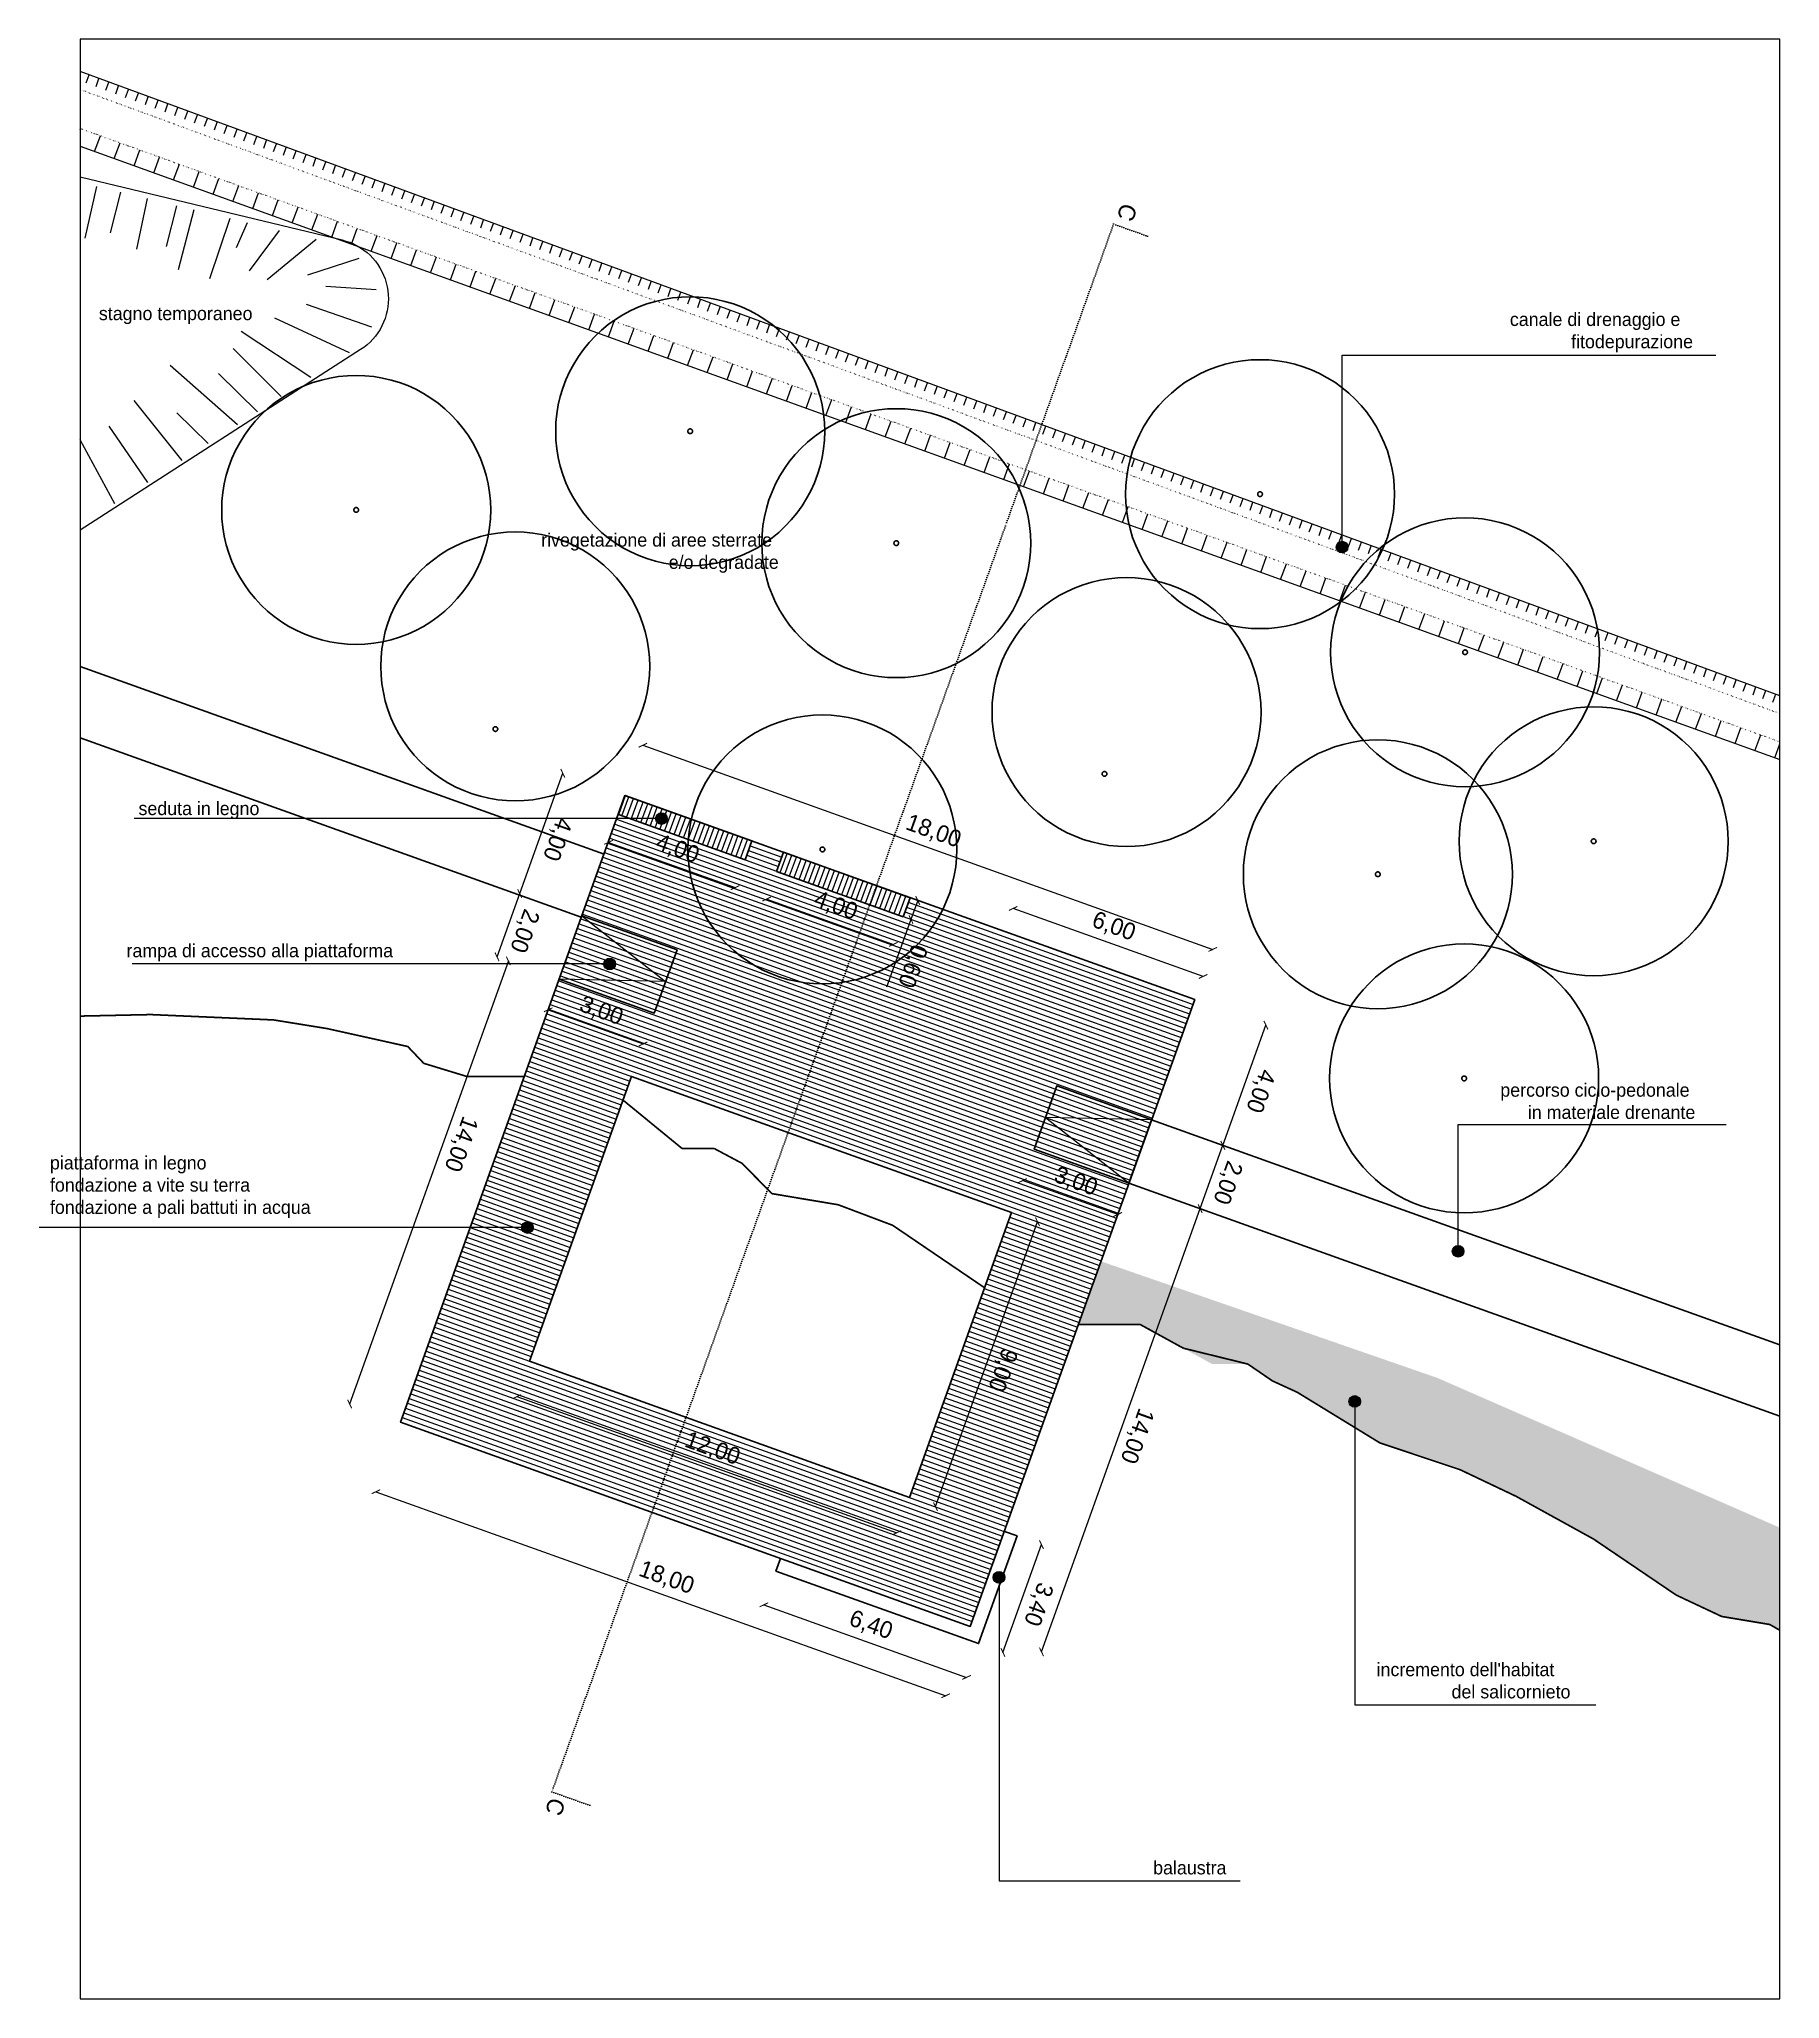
# Paper-space layout 'C-0.2K' of a CAD drawing. Header units: inches. Extents: x 126 to 387, y 2 to 296.
# The model-space entities are those that its viewports show. They can reach past a viewport. Long polylines and large blocks are cut down to what shows.
import ezdxf

# ---------------------------------------------------------------- set-up
doc = ezdxf.new("R2010")
doc.units = ezdxf.units.IN
doc.header["$MEASUREMENT"] = 0
doc.linetypes.add('ACAD_ISO07W100', pattern=[3, 0, -3])
for name, color, linetype, lineweight in [('03.18_Ramadura', 253, 'Continuous', 5), ('cm canale', 4, 'Continuous', 5), ('cm_alberi in secondo piano', 252, 'Continuous', 9), ('cm_campiture', 252, 'Continuous', 9), ('cm_quote', 174, 'Continuous', 0), ('cm_testi', 250, 'Continuous', 0), ('cp_limite laguna_linea', 252, 'Continuous', 9), ('cp_piattaforme volumi_linea', 4, 'Continuous', 25), ('cp_pozzette_linee', 142, 'Continuous', 9)]:
    doc.layers.add(name, color=color, linetype=linetype, lineweight=lineweight)
doc.layers.add('cm_arredi', color=251, linetype='Continuous')
doc.layers.add('cp_alberi_linea', color=103, linetype='Continuous')
doc.layers.add('Finestre', color=254, linetype='Continuous', lineweight=9, plot=False)
doc.styles.get("Standard").update_dxf_attribs({"font": 'GOTHIC.TTF'})
doc.dimstyles.new('Quote 200', dxfattribs={"dimtxt": 0.5, "dimasz": 0.2, "dimexe": 1.25, "dimexo": 0.625, "dimgap": 0.2, "dimtad": 1, "dimzin": 1, "dimtxsty": 'Standard', "dimblk": 'ARCHTICK', "dimcen": 2.5, "dimse1": 1, "dimse2": 1, "dimazin": 0, "dimtfac": 1, "dimtmove": 0, "dimatfit": 3, "dimldrblk": 'NONE', "dimfxl": 1, "dimlwd": 0, "dimarcsym": 0})

psp = doc.layouts.new('C-0.2K')

# ---------------------------------------------------------------- texts
at = {"layer": 'cm_testi', "char_height": 2, "attachment_point": 1}
for s, insert, width in [('\\pi26.94982;stagno temporaneo', (107.6, 255.7), 53.9886), ('\\pi10.5048;canale di drenaggio e \\P\\pi19.69175;fitodepurazione', (335.73, 254.82), 40.7604), ('\\pi1.39399;rivegetazione di aree sterrate \\P\\pi20.52927;e/o degradate', (199.51, 221.72), 40.7604), ('seduta in legno', (140.49, 181.44), 53.9886), ('\\pi7.22718;rampa di accesso alla piattaforma', (131.47, 160.11), 53.9886), ('\\pi20.78938;percorso ciclo-pedonale \\P\\pi24.91855;in materiale drenante', (324.01, 139.19), 53.9886), ('piattaforma in legno\\Pfondazione a vite su terra\\Pfondazione a pali battuti in acqua', (127.21, 128.28), 53.9886), ("\\pi9.36544;incremento dell'habitat \\P\\pi20.61085;del salicornieto", (316.87, 52.25), 40.7604), ('\\pi28.48304;balaustra', (264.23, 22.51), 40.7604)]:
    psp.add_mtext(s, dxfattribs=dict(at, insert=insert, width=width))

msp = doc.modelspace()

# ---------------------------------------------------------------- texts
at = {"layer": 'cm_alberi in secondo piano', "char_height": 0.5, "attachment_point": 1, "rotation": 250.28856}
for insert in [(502505.831, 4346475.056), (502488.825, 4346427.634)]:
    msp.add_mtext_dynamic_manual_height_columns('C', width=4.59023, gutter_width=1, heights=[0], dxfattribs=dict(at, insert=insert))

# ---------------------------------------------------------------- blocks, each defined once
blk = doc.blocks.new('_ArchTick')
at = {"color": 0, "linetype": 'ByBlock', "const_width": 0.15}
blk.add_lwpolyline([(-0.5, -0.5), (0.5, 0.5)], dxfattribs=at)
blk = doc.blocks.new('*D41')
at = {"layer": 'cm_quote', "color": 0, "lineweight": 0, "transparency": 16777216}
blk.add_line((502487.11, 4346452.652), (502482.39, 4346439.471), dxfattribs=at)
at = {"layer": 'DEFPOINTS', "color": 0, "transparency": 16777216}
for p in [(502488.624, 4346452.109), (502482.39, 4346439.471), (502483.904, 4346438.929)]:
    blk.add_point(p, dxfattribs=at)
at = {"layer": 'cm_quote', "color": 0, "lineweight": 0, "transparency": 16777216, "xscale": 0.2, "yscale": 0.2, "zscale": 0.2}
for p, rotation in [((502487.11, 4346452.652), 70.29758582183253), ((502482.39, 4346439.471), 250.2975858218325)]:
    blk.add_blockref('_ArchTick', p, dxfattribs=dict(at, rotation=rotation))
at = {"layer": 'cm_quote', "color": 0, "transparency": 16777216, "insert": (502485.678, 4346447.212), "char_height": 0.5, "attachment_point": 5, "rotation": 250.29759}
blk.add_mtext('14,00', dxfattribs=at)
blk = doc.blocks.new('_None')
blk = doc.blocks.new('*D42')
at = {"layer": 'cm_quote', "color": 0, "lineweight": 0, "transparency": 16777216}
blk.add_line((502486.773, 4346452.772), (502487.447, 4346454.655), dxfattribs=at)
at = {"layer": 'DEFPOINTS', "color": 0, "transparency": 16777216}
for p in [(502487.447, 4346454.655), (502487.447, 4346454.655), (502486.773, 4346452.772)]:
    blk.add_point(p, dxfattribs=at)
at = {"layer": 'cm_quote', "color": 0, "lineweight": 0, "transparency": 16777216, "xscale": 0.2, "yscale": 0.2, "zscale": 0.2}
for p, rotation in [((502487.447, 4346454.655), 70.29857615572594), ((502486.773, 4346452.772), 250.2985761557259)]:
    blk.add_blockref('_ArchTick', p, dxfattribs=dict(at, rotation=rotation))
at = {"layer": 'cm_quote', "color": 0, "transparency": 16777216, "insert": (502487.567, 4346453.55), "char_height": 0.5, "attachment_point": 5, "rotation": 250.29858}
blk.add_mtext('2,00', dxfattribs=at)
blk = doc.blocks.new('*D43')
at = {"layer": 'cm_quote', "color": 0, "lineweight": 0, "transparency": 16777216}
blk.add_line((502487.447, 4346454.655), (502488.729, 4346458.233), dxfattribs=at)
at = {"layer": 'DEFPOINTS', "color": 0, "transparency": 16777216}
for p in [(502488.729, 4346458.233), (502490.581, 4346457.569), (502489.3, 4346453.992)]:
    blk.add_point(p, dxfattribs=at)
at = {"layer": 'cm_quote', "color": 0, "lineweight": 0, "transparency": 16777216, "xscale": 0.2, "yscale": 0.2, "zscale": 0.2}
for p, rotation in [((502488.729, 4346458.233), 70.28852661555543), ((502487.447, 4346454.655), 250.2885266155554)]:
    blk.add_blockref('_ArchTick', p, dxfattribs=dict(at, rotation=rotation))
at = {"layer": 'cm_quote', "color": 0, "transparency": 16777216, "insert": (502488.545, 4346456.28), "char_height": 0.5, "attachment_point": 5, "rotation": 250.28853}
blk.add_mtext('4,00', dxfattribs=at)
blk = doc.blocks.new('*D44')
at = {"layer": 'cm_quote', "color": 0, "lineweight": 0, "transparency": 16777216}
blk.add_line((502502.967, 4346432.1), (502507.686, 4346445.284), dxfattribs=at)
at = {"layer": 'DEFPOINTS', "color": 0, "transparency": 16777216}
for p in [(502505.568, 4346446.042), (502507.686, 4346445.284), (502500.849, 4346432.858)]:
    blk.add_point(p, dxfattribs=at)
at = {"layer": 'cm_quote', "color": 0, "lineweight": 0, "transparency": 16777216, "xscale": 0.2, "yscale": 0.2, "zscale": 0.2}
for p, rotation in [((502507.686, 4346445.284), 70.30914228092387), ((502502.967, 4346432.1), 250.3091422809239)]:
    blk.add_blockref('_ArchTick', p, dxfattribs=dict(at, rotation=rotation))
at = {"layer": 'cm_quote', "color": 0, "transparency": 16777216, "insert": (502505.784, 4346438.529), "char_height": 0.5, "attachment_point": 5, "rotation": 250.30914}
blk.add_mtext('14,00', dxfattribs=at)
blk = doc.blocks.new('*D45')
at = {"layer": 'cm_quote', "color": 0, "lineweight": 0, "transparency": 16777216}
blk.add_line((502507.686, 4346445.284), (502508.36, 4346447.167), dxfattribs=at)
at = {"layer": 'DEFPOINTS', "color": 0, "transparency": 16777216}
for p in [(502506.242, 4346447.925), (502508.36, 4346447.167), (502505.568, 4346446.042)]:
    blk.add_point(p, dxfattribs=at)
at = {"layer": 'cm_quote', "color": 0, "lineweight": 0, "transparency": 16777216, "xscale": 0.2, "yscale": 0.2, "zscale": 0.2}
for p, rotation in [((502508.36, 4346447.167), 70.29857616085908), ((502507.686, 4346445.284), 250.2985761608591)]:
    blk.add_blockref('_ArchTick', p, dxfattribs=dict(at, rotation=rotation))
at = {"layer": 'cm_quote', "color": 0, "transparency": 16777216, "insert": (502508.48, 4346446.062), "char_height": 0.5, "attachment_point": 5, "rotation": 250.29858}
blk.add_mtext('2,00', dxfattribs=at)
blk = doc.blocks.new('*D46')
at = {"layer": 'cm_quote', "color": 0, "lineweight": 0, "transparency": 16777216}
blk.add_line((502508.361, 4346447.165), (502509.643, 4346450.738), dxfattribs=at)
at = {"layer": 'DEFPOINTS', "color": 0, "transparency": 16777216}
for p in [(502507.524, 4346451.499), (502509.643, 4346450.738), (502506.242, 4346447.925)]:
    blk.add_point(p, dxfattribs=at)
at = {"layer": 'cm_quote', "color": 0, "lineweight": 0, "transparency": 16777216, "xscale": 0.2, "yscale": 0.2, "zscale": 0.2}
for p, rotation in [((502509.643, 4346450.738), 70.26292639677976), ((502508.361, 4346447.165), 250.2629263967798)]:
    blk.add_blockref('_ArchTick', p, dxfattribs=dict(at, rotation=rotation))
at = {"layer": 'cm_quote', "color": 0, "transparency": 16777216, "insert": (502509.459, 4346448.788), "char_height": 0.5, "attachment_point": 5, "rotation": 250.26293}
blk.add_mtext('4,00', dxfattribs=at)
blk = doc.blocks.new('*D47')
at = {"layer": 'cm_quote', "color": 0, "lineweight": 0, "transparency": 16777216}
blk.add_line((502491.111, 4346459.066), (502508.06, 4346452.994), dxfattribs=at)
at = {"layer": 'DEFPOINTS', "color": 0, "transparency": 16777216}
for p in [(502490.613, 4346457.676), (502508.06, 4346452.994), (502507.562, 4346451.603)]:
    blk.add_point(p, dxfattribs=at)
at = {"layer": 'cm_quote', "color": 0, "lineweight": 0, "transparency": 16777216, "xscale": 0.2, "yscale": 0.2, "zscale": 0.2}
for p, rotation in [((502491.111, 4346459.066), 160.2885266244906), ((502508.06, 4346452.994), 340.2885266244906)]:
    blk.add_blockref('_ArchTick', p, dxfattribs=dict(at, rotation=rotation))
at = {"layer": 'cm_quote', "color": 0, "transparency": 16777216, "insert": (502499.749, 4346456.487), "char_height": 0.5, "attachment_point": 5, "rotation": 340.28853}
blk.add_mtext('18,00', dxfattribs=at)
blk = doc.blocks.new('*D48')
at = {"layer": 'cm_quote', "color": 0, "lineweight": 0, "transparency": 16777216}
blk.add_line((502490.088, 4346456.178), (502493.854, 4346454.83), dxfattribs=at)
at = {"layer": 'DEFPOINTS', "color": 0, "transparency": 16777216}
for p in [(502490.383, 4346457.002), (502494.149, 4346455.653), (502493.854, 4346454.83)]:
    blk.add_point(p, dxfattribs=at)
at = {"layer": 'cm_quote', "color": 0, "lineweight": 0, "transparency": 16777216, "xscale": 0.2, "yscale": 0.2, "zscale": 0.2}
for p, rotation in [((502490.088, 4346456.178), 160.3027056191109), ((502493.854, 4346454.83), 340.3027056191109)]:
    blk.add_blockref('_ArchTick', p, dxfattribs=dict(at, rotation=rotation))
at = {"layer": 'cm_quote', "color": 0, "transparency": 16777216, "insert": (502492.135, 4346455.961), "char_height": 0.5, "attachment_point": 5, "rotation": 340.30271}
blk.add_mtext('4,00', dxfattribs=at)
blk = doc.blocks.new('*D49')
at = {"layer": 'cm_quote', "color": 0, "lineweight": 0, "transparency": 16777216}
for p, q in [((502499.286, 4346454.45), (502499.084, 4346453.885)), ((502499.084, 4346453.885), (502498.361, 4346451.867))]:
    blk.add_line(p, q, dxfattribs=at)
at = {"layer": 'DEFPOINTS', "color": 0, "transparency": 16777216}
for p in [(502498.856, 4346453.967), (502499.058, 4346454.532), (502499.286, 4346454.45)]:
    blk.add_point(p, dxfattribs=at)
at = {"layer": 'cm_quote', "color": 0, "lineweight": 0, "transparency": 16777216, "xscale": 0.2, "yscale": 0.2, "zscale": 0.2}
for p, rotation in [((502499.286, 4346454.45), 70.29647427791514), ((502499.084, 4346453.885), 250.2964742779151)]:
    blk.add_blockref('_ArchTick', p, dxfattribs=dict(at, rotation=rotation))
at = {"layer": 'cm_quote', "color": 0, "transparency": 16777216, "insert": (502499.105, 4346452.506), "char_height": 0.5, "attachment_point": 5, "rotation": 250.29647}
blk.add_mtext('0,60', dxfattribs=at)
blk = doc.blocks.new('*D50')
at = {"layer": 'cm_quote', "color": 0, "lineweight": 0, "transparency": 16777216}
blk.add_line((502483.172, 4346436.864), (502500.118, 4346430.796), dxfattribs=at)
at = {"layer": 'DEFPOINTS', "color": 0, "transparency": 16777216}
for p in [(502484.137, 4346439.558), (502501.083, 4346433.49), (502500.118, 4346430.796)]:
    blk.add_point(p, dxfattribs=at)
at = {"layer": 'cm_quote', "color": 0, "lineweight": 0, "transparency": 16777216, "xscale": 0.2, "yscale": 0.2, "zscale": 0.2}
for p, rotation in [((502483.172, 4346436.864), 160.2992130558518), ((502500.118, 4346430.796), 340.2992130558519)]:
    blk.add_blockref('_ArchTick', p, dxfattribs=dict(at, rotation=rotation))
at = {"layer": 'cm_quote', "color": 0, "transparency": 16777216, "insert": (502491.809, 4346434.287), "char_height": 0.5, "attachment_point": 5, "rotation": 340.29921}
blk.add_mtext('18,00', dxfattribs=at)
blk = doc.blocks.new('*D51')
at = {"layer": 'cm_quote', "color": 0, "lineweight": 0, "transparency": 16777216}
blk.add_line((502494.712, 4346433.501), (502500.737, 4346431.342), dxfattribs=at)
at = {"layer": 'DEFPOINTS', "color": 0, "transparency": 16777216}
for p in [(502495.155, 4346434.737), (502501.18, 4346432.579), (502500.737, 4346431.342)]:
    blk.add_point(p, dxfattribs=at)
at = {"layer": 'cm_quote', "color": 0, "lineweight": 0, "transparency": 16777216, "xscale": 0.2, "yscale": 0.2, "zscale": 0.2}
for p, rotation in [((502494.712, 4346433.501), 160.2885266180245), ((502500.737, 4346431.342), 340.2885266180245)]:
    blk.add_blockref('_ArchTick', p, dxfattribs=dict(at, rotation=rotation))
at = {"layer": 'cm_quote', "color": 0, "transparency": 16777216, "insert": (502497.888, 4346432.879), "char_height": 0.5, "attachment_point": 5, "rotation": 340.28853}
blk.add_mtext('6,40', dxfattribs=at)
blk = doc.blocks.new('*D52')
at = {"layer": 'cm_quote', "color": 0, "lineweight": 0, "transparency": 16777216}
blk.add_line((502501.819, 4346432.085), (502502.967, 4346435.289), dxfattribs=at)
at = {"layer": 'DEFPOINTS', "color": 0, "transparency": 16777216}
for p in [(502502.241, 4346435.549), (502502.967, 4346435.289), (502501.094, 4346432.345)]:
    blk.add_point(p, dxfattribs=at)
at = {"layer": 'cm_quote', "color": 0, "lineweight": 0, "transparency": 16777216, "xscale": 0.2, "yscale": 0.2, "zscale": 0.2}
for p, rotation in [((502502.967, 4346435.289), 70.28852662029638), ((502501.819, 4346432.085), 250.2885266202964)]:
    blk.add_blockref('_ArchTick', p, dxfattribs=dict(at, rotation=rotation))
at = {"layer": 'cm_quote', "color": 0, "transparency": 16777216, "insert": (502502.85, 4346433.523), "char_height": 0.5, "attachment_point": 5, "rotation": 250.28853}
blk.add_mtext('3,40', dxfattribs=at)
blk = doc.blocks.new('*D53')
at = {"layer": 'cm_quote', "color": 0, "lineweight": 0, "transparency": 16777216}
blk.add_line((502487.363, 4346439.691), (502498.664, 4346435.644), dxfattribs=at)
at = {"layer": 'DEFPOINTS', "color": 0, "transparency": 16777216}
for p in [(502487.739, 4346440.742), (502499.04, 4346436.695), (502498.664, 4346435.644)]:
    blk.add_point(p, dxfattribs=at)
at = {"layer": 'cm_quote', "color": 0, "lineweight": 0, "transparency": 16777216, "xscale": 0.2, "yscale": 0.2, "zscale": 0.2}
for p, rotation in [((502487.363, 4346439.691), 160.2984485966051), ((502498.664, 4346435.644), 340.2984485966051)]:
    blk.add_blockref('_ArchTick', p, dxfattribs=dict(at, rotation=rotation))
at = {"layer": 'cm_quote', "color": 0, "transparency": 16777216, "insert": (502493.177, 4346438.125), "char_height": 0.5, "attachment_point": 5, "rotation": 340.29845}
blk.add_mtext('12,00', dxfattribs=at)
blk = doc.blocks.new('*D54')
at = {"layer": 'cm_quote', "color": 0, "lineweight": 0, "transparency": 16777216}
blk.add_line((502499.814, 4346436.419), (502502.848, 4346444.892), dxfattribs=at)
at = {"layer": 'DEFPOINTS', "color": 0, "transparency": 16777216}
for p in [(502490.773, 4346449.216), (502502.848, 4346444.892), (502487.739, 4346440.742)]:
    blk.add_point(p, dxfattribs=at)
at = {"layer": 'cm_quote', "color": 0, "lineweight": 0, "transparency": 16777216, "xscale": 0.2, "yscale": 0.2, "zscale": 0.2}
for p, rotation in [((502502.848, 4346444.892), 70.29909845000157), ((502499.814, 4346436.419), 250.2990984500016)]:
    blk.add_blockref('_ArchTick', p, dxfattribs=dict(at, rotation=rotation))
at = {"layer": 'cm_quote', "color": 0, "transparency": 16777216, "insert": (502501.788, 4346440.491), "char_height": 0.5, "attachment_point": 5, "rotation": 250.2991}
blk.add_mtext('9,00', dxfattribs=at)
blk = doc.blocks.new('*D55')
at = {"layer": 'cm_quote', "color": 0, "lineweight": 0, "transparency": 16777216}
blk.add_line((502505.235, 4346445.109), (502502.405, 4346446.117), dxfattribs=at)
at = {"layer": 'DEFPOINTS', "color": 0, "transparency": 16777216}
for p in [(502502.738, 4346447.051), (502502.405, 4346446.117), (502505.568, 4346446.042)]:
    blk.add_point(p, dxfattribs=at)
at = {"layer": 'cm_quote', "color": 0, "lineweight": 0, "transparency": 16777216, "xscale": 0.2, "yscale": 0.2, "zscale": 0.2}
for p, rotation in [((502502.405, 4346446.117), 160.3891524101472), ((502505.235, 4346445.109), 340.3891524101472)]:
    blk.add_blockref('_ArchTick', p, dxfattribs=dict(at, rotation=rotation))
at = {"layer": 'cm_quote', "color": 0, "transparency": 16777216, "insert": (502503.983, 4346446.07), "char_height": 0.5, "attachment_point": 5, "rotation": 340.38915}
blk.add_mtext('3,00', dxfattribs=at)
blk = doc.blocks.new('*D56')
at = {"layer": 'cm_quote', "color": 0, "lineweight": 0, "transparency": 16777216}
blk.add_line((502488.295, 4346451.197), (502491.119, 4346450.181), dxfattribs=at)
at = {"layer": 'DEFPOINTS', "color": 0, "transparency": 16777216}
for p in [(502488.622, 4346452.105), (502491.445, 4346451.089), (502491.119, 4346450.181)]:
    blk.add_point(p, dxfattribs=at)
at = {"layer": 'cm_quote', "color": 0, "lineweight": 0, "transparency": 16777216, "xscale": 0.2, "yscale": 0.2, "zscale": 0.2}
for p, rotation in [((502488.295, 4346451.197), 160.2063901137645), ((502491.119, 4346450.181), 340.2063901137644)]:
    blk.add_blockref('_ArchTick', p, dxfattribs=dict(at, rotation=rotation))
at = {"layer": 'cm_quote', "color": 0, "transparency": 16777216, "insert": (502489.871, 4346451.146), "char_height": 0.5, "attachment_point": 5, "rotation": 340.20639}
blk.add_mtext('3,00', dxfattribs=at)
blk = doc.blocks.new('*D95')
at = {"layer": 'cm_quote', "color": 0, "lineweight": 0, "transparency": 16777216}
blk.add_line((502494.795, 4346454.492), (502498.561, 4346453.143), dxfattribs=at)
at = {"layer": 'DEFPOINTS', "color": 0, "transparency": 16777216}
for p in [(502495.09, 4346455.315), (502498.856, 4346453.967), (502498.561, 4346453.143)]:
    blk.add_point(p, dxfattribs=at)
at = {"layer": 'cm_quote', "color": 0, "lineweight": 0, "transparency": 16777216, "xscale": 0.2, "yscale": 0.2, "zscale": 0.2}
for p, rotation in [((502494.795, 4346454.492), 160.3027056057547), ((502498.561, 4346453.143), 340.3027056057546)]:
    blk.add_blockref('_ArchTick', p, dxfattribs=dict(at, rotation=rotation))
at = {"layer": 'cm_quote', "color": 0, "transparency": 16777216, "insert": (502496.842, 4346454.274), "char_height": 0.5, "attachment_point": 5, "rotation": 340.30271}
blk.add_mtext('4,00', dxfattribs=at)
blk = doc.blocks.new('*D96')
at = {"layer": 'cm_quote', "color": 0, "lineweight": 0, "transparency": 16777216}
blk.add_line((502507.771, 4346452.188), (502502.123, 4346454.212), dxfattribs=at)
at = {"layer": 'DEFPOINTS', "color": 0, "transparency": 16777216}
for p in [(502502.044, 4346453.993), (502502.123, 4346454.212), (502507.693, 4346451.969)]:
    blk.add_point(p, dxfattribs=at)
at = {"layer": 'cm_quote', "color": 0, "lineweight": 0, "transparency": 16777216, "xscale": 0.2, "yscale": 0.2, "zscale": 0.2}
for p, rotation in [((502502.123, 4346454.212), 160.2885610043923), ((502507.771, 4346452.188), 340.2885610043923)]:
    blk.add_blockref('_ArchTick', p, dxfattribs=dict(at, rotation=rotation))
at = {"layer": 'cm_quote', "color": 0, "transparency": 16777216, "insert": (502505.111, 4346453.657), "char_height": 0.5, "attachment_point": 5, "rotation": 340.28856}
blk.add_mtext('6,00', dxfattribs=at)
blk = doc.blocks.new('*D263')
at = {"layer": 'cm_quote', "color": 0, "lineweight": 0, "transparency": 16777216}
for p, q in [((-3368891.703, 8689622.26), (-929594.242, 10864300.067)), ((-3368894.34, 8689619.909), (-3368891.703, 8689622.26))]:
    blk.add_line(p, q, dxfattribs=at)
at = {"layer": 'DEFPOINTS', "color": 0, "transparency": 16777216}
for p in [(-3368891.703, 8689622.26), (503231.569, 4346330.378), (503228.933, 4346328.028)]:
    blk.add_point(p, dxfattribs=at)
at = {"layer": 'cm_quote', "color": 0, "lineweight": 0, "transparency": 16777216, "xscale": 0.2, "yscale": 0.2, "zscale": 0.2}
for p, rotation in [((-3368891.703, 8689622.26), 41.71758129249201), ((-3368894.34, 8689619.909), 221.717581292492)]:
    blk.add_blockref('_ArchTick', p, dxfattribs=dict(at, rotation=rotation))
at = {"layer": 'cm_quote', "color": 0, "transparency": 16777216, "insert": (-929595.199, 10864299.865), "char_height": 0.5, "attachment_point": 5, "rotation": 41.71758}
blk.add_mtext('3,53', dxfattribs=at)

# ---------------------------------------------------------------- dimensions: what is measured, and where the dimension line sits
at = {"layer": 'cm_quote'}
for base, p1, p2, angle, picture, middle in [((-3368891.703, 8689622.26), (503228.933, 4346328.028), (503231.569, 4346330.378), 41.71758, '*D263', (-929594.876, 10864299.502)), ((502493.854, 4346454.83), (502490.383, 4346457.002), (502494.149, 4346455.653), 340.30271, '*D48', (502491.972, 4346455.504)), ((502498.561, 4346453.143), (502495.09, 4346455.315), (502498.856, 4346453.967), 340.30271, '*D95', (502496.679, 4346453.817)), ((502499.286, 4346454.45), (502498.856, 4346453.967), (502499.058, 4346454.532), 70.29647, '*D49', (502498.648, 4346452.67)), ((502482.39, 4346439.471), (502488.624, 4346452.109), (502483.904, 4346438.929), 250.29759, '*D41', (502485.221, 4346447.375))]:
    dim = msp.add_linear_dim(base=base, p1=p1, p2=p2, angle=angle, dimstyle='Quote 200', dxfattribs=at)
    dim.commit()
    dim.dimension.update_dxf_attribs({"geometry": picture, "text_midpoint": middle, "dimtype": 161})
for p1, p2, distance, picture, middle in [((502490.613, 4346457.676), (502507.562, 4346451.603), 1.477, '*D47', (502499.749, 4346456.487)), ((502486.773, 4346452.772), (502487.447, 4346454.655), 0, '*D42', (502487.567, 4346453.55)), ((502507.693, 4346451.969), (502502.044, 4346453.993), -0.233, '*D96', (502505.111, 4346453.657)), ((502488.622, 4346452.105), (502491.445, 4346451.089), -0.965, '*D56', (502489.871, 4346451.146)), ((502487.739, 4346440.742), (502490.773, 4346449.216), -12.826, '*D54', (502501.788, 4346440.491)), ((502505.568, 4346446.042), (502506.242, 4346447.925), -2.25, '*D45', (502508.48, 4346446.062)), ((502505.568, 4346446.042), (502502.738, 4346447.051), 0.991, '*D55', (502503.983, 4346446.07)), ((502500.849, 4346432.858), (502505.568, 4346446.042), -2.249, '*D44', (502505.784, 4346438.529)), ((502487.739, 4346440.742), (502499.04, 4346436.695), -1.116, '*D53', (502493.177, 4346438.125)), ((502484.137, 4346439.558), (502501.083, 4346433.49), -2.862, '*D50', (502491.809, 4346434.287)), ((502501.094, 4346432.345), (502502.241, 4346435.549), -0.771, '*D52', (502502.85, 4346433.523)), ((502495.155, 4346434.737), (502501.18, 4346432.579), -1.313, '*D51', (502497.888, 4346432.879))]:
    dim = msp.add_aligned_dim(p1=p1, p2=p2, distance=distance, dimstyle='Quote 200', dxfattribs=at)
    dim.commit()
    dim.dimension.update_dxf_attribs({"geometry": picture, "text_midpoint": middle})
for p1, p2, distance, picture, middle in [((502489.3, 4346453.992), (502490.581, 4346457.569), 1.968, '*D43', (502488.545, 4346456.28)), ((502506.242, 4346447.925), (502507.524, 4346451.499), -2.251, '*D46', (502509.459, 4346448.788))]:
    dim = msp.add_aligned_dim(p1=p1, p2=p2, distance=distance, text='4,00', dimstyle='Quote 200', dxfattribs=at)
    dim.commit()
    dim.dimension.update_dxf_attribs({"geometry": picture, "text_midpoint": middle})

# ---------------------------------------------------------------- hatches: boundary and pattern name
at = {"layer": '03.18_Ramadura', "lineweight": 25}
h = msp.add_hatch(dxfattribs=at)
h.set_pattern_fill('AR-SAND', color=256, scale=1.5, angle=53)
h.set_pattern_definition([(90.5, (0, 0), (-2.3651103492, 1.6639241377), [0, -2.28, 0, -2.55, 0, -2.4375]), (60.5, (0, 0), (-1.78318178, 4.667724632), [0, -1.23, 0, -2.055, 0, -0.7875]), (20.5, (-1.1103, -1.4735), (2.8044267533, 3.7357049663), [0, -0.75, 0, -2.7, 0, -3.525]), (10.5, (-1.1103, -1.4735), (1.6622839195, 4.3934966918), [0, -0.375, 0, -1.77, 0, -2.025])])
h.paths.add_polyline_path([(502571.691, 4346415.638), (502573.014, 4346416.564), (502574.734, 4346417.358), (502577.738, 4346417.909), (502580.053, 4346417.843), (502583.718, 4346417.797), (502586.998, 4346418.114), (502590.068, 4346418.432), (502592.608, 4346418.432), (502596.418, 4346418.326), (502600.016, 4346418.326), (502603.826, 4346417.903), (502607.213, 4346417.479), (502609.329, 4346417.056), (502610.811, 4346416.209), (502612.398, 4346415.892), (502614.409, 4346415.574), (502615.891, 4346415.468), (502617.055, 4346415.892), (502618.114, 4346415.68), (502620.336, 4346416.156), (502622.559, 4346415.998), (502625.416, 4346416.474), (502627.639, 4346417.109), (502629.702, 4346416.633), (502632.401, 4346416.156), (502634.465, 4346416.474), (502635.894, 4346417.585), (502637.799, 4346417.903), (502639.704, 4346417.585), (502641.609, 4346415.839), (502644.307, 4346415.68), (502647.482, 4346416.474), (502649.705, 4346416.315), (502652.245, 4346415.204), (502655.579, 4346414.569), (502658.119, 4346415.521), (502660.659, 4346416.315), (502662.246, 4346418.379), (502663.04, 4346420.125), (502663.761, 4346420.656), (502665.19, 4346420.815), (502667.095, 4346420.074), (502668.682, 4346419.704), (502669.998, 4346418.54), (502669.998, 4346416.342), (502670.27, 4346415.576), (502671.011, 4346414.571), (502672.175, 4346413.724), (502673.445, 4346412.983), (502674.682, 4346412.611), (502675.317, 4346412.611), (502678.095, 4346414.595), (502680.397, 4346416.262), (502683.016, 4346418.008), (502685.715, 4346419.278), (502687.778, 4346420.152), (502690.874, 4346420.787), (502694.367, 4346421.501), (502697.938, 4346422.374), (502702.304, 4346423.644), (502705.717, 4346424.755), (502708.495, 4346425.787), (502710.877, 4346426.422), (502714.21, 4346426.978), (502715.888, 4346427.059), (502720.787, 4346427.149), (502722.93, 4346426.871), (502724.677, 4346426.514), (502725.947, 4346426.395), (502727.336, 4346426.672), (502729.36, 4346427.307), (502728.816, 4346432.586), (502714.323, 4346430.414), (502704.528, 4346428.727), (502697.292, 4346426.591), (502690.593, 4346425.462), (502684.41, 4346424.419), (502676.252, 4346423.044), (502669.701, 4346423.162), (502664.387, 4346422.197), (502660.891, 4346421.562), (502658.334, 4346418.645), (502648.091, 4346419.478), (502644.575, 4346419.764), (502635.464, 4346420.504), (502624.767, 4346419.256), (502621.936, 4346419.316), (502615.105, 4346419.46), (502605.82, 4346419.657), (502593.38, 4346419.919), (502578.998, 4346418.665), (502573.995, 4346419.98), (502571.524, 4346420.629), (502565.152, 4346418.291), (502562.421, 4346417.901), (502561.511, 4346419.785), (502540.57, 4346427.865), (502535.88, 4346429.084), (502532.604, 4346431.009), (502530.716, 4346433.262), (502523.546, 4346436.398), (502514.745, 4346440.247), (502504.738, 4346443.715), (502504.067, 4346441.841), (502505.895, 4346441.841), (502507.183, 4346441.133), (502508.042, 4346440.661), (502509.102, 4346440.661), (502509.835, 4346440.159), (502510.575, 4346439.82), (502513.036, 4346438.312), (502515.417, 4346437.518), (502517.084, 4346436.725), (502519.386, 4346435.455), (502521.846, 4346433.788), (502523.196, 4346433.153), (502524.624, 4346432.915), (502526.291, 4346431.962), (502527.104, 4346431.086), (502527.898, 4346429.71), (502528.745, 4346429.392), (502529.009, 4346428.916), (502529.591, 4346427.91), (502530.809, 4346426.958), (502531.549, 4346426.588), (502532.396, 4346426.323), (502532.714, 4346425.741), (502533.56, 4346425.529), (502534.301, 4346425.741), (502534.724, 4346425.159), (502535.412, 4346424.524), (502536.153, 4346423.942), (502536.841, 4346423.677), (502537.529, 4346423.783), (502538.111, 4346423.413), (502538.64, 4346423.148), (502539.646, 4346423.042), (502540.439, 4346423.095), (502540.902, 4346422.764), (502542.027, 4346422.5), (502542.688, 4346422.632), (502543.416, 4346422.169), (502544.474, 4346421.508), (502545.268, 4346421.441), (502546.393, 4346421.375), (502547.186, 4346421.177), (502547.649, 4346420.846), (502547.98, 4346419.92), (502548.178, 4346419.325), (502548.509, 4346419.126), (502549.568, 4346418.994), (502550.43, 4346419.243), (502551.192, 4346419.55), (502551.795, 4346419.56), (502552.906, 4346419.179), (502554.065, 4346418.63), (502555.322, 4346417.704), (502556.182, 4346416.315), (502556.91, 4346414.331), (502557.373, 4346412.809), (502558.1, 4346412.479), (502559.622, 4346412.479), (502560.746, 4346412.214), (502561.738, 4346411.42), (502562.995, 4346410.891), (502564.847, 4346410.627), (502565.495, 4346410.609), (502566.828, 4346410.115), (502566.893, 4346410.094), (502566.959, 4346410.077), (502567.027, 4346410.064), (502567.095, 4346410.056), (502567.164, 4346410.053), (502567.232, 4346410.055), (502567.301, 4346410.061), (502567.368, 4346410.072), (502567.435, 4346410.087), (502567.501, 4346410.107), (502567.565, 4346410.132), (502567.627, 4346410.161), (502567.687, 4346410.194), (502567.745, 4346410.231), (502567.8, 4346410.272), (502567.852, 4346410.317), (502567.901, 4346410.365), (502567.946, 4346410.416), (502567.988, 4346410.471)])
h.paths.add_polyline_path([(502834.046, 4346426.751), (502835.104, 4346426.619), (502836.295, 4346426.553), (502837.419, 4346426.421), (502839.007, 4346426.288), (502839.933, 4346426.354), (502840.594, 4346426.619), (502840.925, 4346426.884), (502841.586, 4346427.016), (502842.049, 4346427.347), (502842.579, 4346427.942), (502843.174, 4346428.471), (502844.232, 4346428.603), (502845.026, 4346428.537), (502845.754, 4346428.273), (502846.15, 4346427.876), (502847.341, 4346427.611), (502848.135, 4346427.413), (502849.127, 4346427.214), (502849.855, 4346427.148), (502850.252, 4346426.619), (502851.178, 4346426.553), (502851.905, 4346426.156), (502852.434, 4346426.09), (502853.162, 4346426.156), (502853.823, 4346426.156), (502854.617, 4346425.891), (502855.543, 4346425.759), (502856.271, 4346425.561), (502856.932, 4346425.23), (502857.858, 4346425.296), (502858.454, 4346425.561), (502858.851, 4346426.156), (502859.049, 4346426.751), (502859.38, 4346427.082), (502859.909, 4346427.413), (502860.636, 4346427.347), (502861.166, 4346427.413), (502862.092, 4346427.082), (502862.965, 4346426.487), (502863.6, 4346426.09), (502864.155, 4346425.455), (502865.108, 4346425.772), (502865.425, 4346425.137), (502866.14, 4346424.741), (502867.013, 4346424.106), (502867.41, 4346422.994), (502867.807, 4346422.121), (502868.204, 4346421.486), (502868.839, 4346421.327), (502869.95, 4346421.407), (502871.22, 4346421.645), (502871.934, 4346422.201), (502872.093, 4346423.153), (502872.331, 4346424.582), (502872.649, 4346425.772), (502873.204, 4346426.646), (502874.077, 4346427.201), (502875.506, 4346427.598), (502876.617, 4346427.677), (502877.252, 4346427.36), (502877.49, 4346426.725), (502878.205, 4346426.487), (502879.395, 4346425.455), (502880.189, 4346425.058), (502880.745, 4346425.137), (502881.459, 4346425.455), (502881.697, 4346426.249), (502881.539, 4346427.519), (502881.3, 4346428.709), (502881.062, 4346430.059), (502881.3, 4346431.091), (502882.015, 4346432.122), (502883.047, 4346432.996), (502884.714, 4346433.551), (502884.995, 4346434.046), (502885.061, 4346434.575), (502884.995, 4346435.303), (502885.128, 4346436.494), (502885.326, 4346437.221), (502885.723, 4346437.618), (502886.451, 4346438.015), (502887.244, 4346438.544), (502887.641, 4346439.536), (502887.707, 4346440.859), (502887.443, 4346441.653), (502886.781, 4346442.711), (502886.742, 4346442.761), (502881.655, 4346449.425), (502880.952, 4346452.271), (502876.595, 4346453.824), (502874.941, 4346456.668), (502864.959, 4346452.637), (502838.165, 4346445.186), (502824.509, 4346441.127), (502818.159, 4346439.894), (502813.534, 4346439.069), (502805.57, 4346438.769), (502761.802, 4346437.566), (502746.743, 4346435.826), (502747.439, 4346430.101), (502747.807, 4346427.463), (502749.044, 4346427.084), (502750.783, 4346426.452), (502752.682, 4346426.189), (502755.265, 4346425.978), (502757.109, 4346426.031), (502759.588, 4346426.715), (502761.749, 4346427.032), (502764.385, 4346426.873), (502766.968, 4346427.189), (502769.182, 4346427.611), (502771.607, 4346428.032), (502773.61, 4346428.137), (502776.668, 4346427.979), (502778.187, 4346427.772), (502781.124, 4346427.93), (502783.108, 4346428.248), (502784.616, 4346428.724), (502788.373, 4346430.021), (502793.003, 4346431.608), (502795.561, 4346432.266), (502796.662, 4346432.549), (502799.503, 4346433.436), (502802.521, 4346433.14), (502805.032, 4346432.803), (502807.679, 4346433.363), (502809.908, 4346434.241), (502812.441, 4346434.477), (502814.541, 4346434.723), (502815.268, 4346434.829), (502816.154, 4346434.842), (502816.789, 4346433.957), (502817.595, 4346433.535), (502818.531, 4346433.288), (502819.152, 4346433.037), (502819.574, 4346432.15), (502819.851, 4346431.818), (502820.433, 4346430.866), (502821.015, 4346430.442), (502821.491, 4346429.331), (502821.809, 4346428.908), (502822.603, 4346428.326), (502823.502, 4346427.426), (502824.455, 4346426.632), (502825.513, 4346426.262), (502825.759, 4346426.249), (502826.518, 4346426.209), (502827.312, 4346426.156), (502827.947, 4346426.315), (502828.635, 4346427.056), (502829.482, 4346427.479), (502830.064, 4346427.479), (502830.487, 4346427.32), (502830.963, 4346426.844), (502831.598, 4346426.685), (502832.18, 4346426.791), (502832.71, 4346427.056), (502833.345, 4346426.95)])
h.paths.add_polyline_path([(503090.288, 4346444.27), (503092.023, 4346444.355), (503093.251, 4346444.397), (503094.599, 4346444.487), (503095.016, 4346444.885), (503095.5, 4346446.783), (503088.672, 4346446.21), (503083.394, 4346447.074), (503080.026, 4346447.626), (503067.63, 4346447.353), (503062.349, 4346447.237), (503055.567, 4346447.088), (503050.395, 4346446.975), (503047.196, 4346447.708), (503040.999, 4346447.517), (503041.59, 4346446.881), (503042.648, 4346445.981), (503043.442, 4346445.717), (503044.5, 4346445.611), (503045.453, 4346445.611), (503048.116, 4346445.164), (503050.074, 4346445.058), (503051.873, 4346444.9), (503053.196, 4346444.741), (503054.466, 4346444.582), (503055.471, 4346444.529), (503056.581, 4346444.529), (503058.845, 4346444.661), (503060.168, 4346444.979), (503061.543, 4346445.508), (503062.39, 4346446.143), (503063.237, 4346446.514), (503065.589, 4346446.414), (503067.047, 4346445.879), (503068.952, 4346445.879), (503070.539, 4346445.826), (503073.544, 4346445.74), (503075.672, 4346445.508), (503076.995, 4346445.455), (503078.053, 4346445.349), (503080.612, 4346444.919), (503083.006, 4346443.847), (503083.684, 4346443.847), (503084.827, 4346443.889), (503085.885, 4346443.931), (503087.028, 4346444.058), (503087.966, 4346444.181)])
h.paths.add_polyline_path([(503115.79, 4346438.485), (503116.854, 4346437.581), (503119.062, 4346436.633), (503119.671, 4346436.024), (503120.2, 4346435.574), (503120.914, 4346435.045), (503121.976, 4346434.067), (503125.209, 4346433.746), (503126.4, 4346432.688), (503127.193, 4346431.894), (503127.855, 4346430.836), (503128.252, 4346430.108), (503128.913, 4346429.91), (503130.104, 4346429.248), (503131.096, 4346428.852), (503131.691, 4346427.793), (503132.419, 4346427.264), (503132.485, 4346426.669), (503132.22, 4346426.073), (503131.926, 4346425.141), (503131.895, 4346424.952), (503132.278, 4346423.127), (503133.722, 4346422.139), (503134.635, 4346420.695), (503134.579, 4346419.368), (503140.27, 4346419.611), (503135.633, 4346428.658), (503129.891, 4346432.115), (503125.229, 4346434.923), (503120.529, 4346437.753), (503117.441, 4346439.612), (503110.829, 4346445.72), (503107.066, 4346446.344), (503098.901, 4346448.383), (503098.982, 4346445.728), (503099.658, 4346445.721), (503100.392, 4346446.052), (503101.556, 4346446.158), (503102.508, 4346446.158), (503103.619, 4346445.946), (503105.016, 4346445.505), (503106.636, 4346444.623), (503107.165, 4346443.141), (503107.906, 4346441.342), (503108.329, 4346440.601), (503109.282, 4346440.39), (503110.234, 4346440.548), (503111.504, 4346440.39), (503113.462, 4346439.913), (503114.626, 4346439.331)])
h.paths.add_polyline_path([(503134.5, 4346398.236), (503136.522, 4346402.356), (503140.746, 4346408.468), (503135.04, 4346408.224), (503134.948, 4346408.751), (503134.588, 4346408.451), (503134.106, 4346408.36), (503133.781, 4346408.246), (503133.535, 4346408.27), (503132.44, 4346408.108), (503132.282, 4346408.011), (503132.812, 4346407.729), (503132.593, 4346407.845), (503132.489, 4346407.673), (503132.541, 4346407.759), (503132.089, 4346407.39), (503131.912, 4346407.167), (503131.369, 4346407.248), (503130.812, 4346406.47), (503130.398, 4346405.88), (503130.104, 4346406.056), (503130.114, 4346405.83), (503130.094, 4346405.75), (503129.799, 4346404.618), (503129.759, 4346404.538), (503129.418, 4346406.204), (503129.225, 4346405.664), (503129.207, 4346405.337), (503129.123, 4346404.91), (503129.135, 4346404.753), (503128.855, 4346404.033), (503128.633, 4346403.329), (503128.651, 4346403.237), (503128.914, 4346402.449), (503128.842, 4346402.046), (503128.842, 4346401.628), (503128.804, 4346401.337), (503128.785, 4346401.103), (503128.551, 4346400.537), (503127.951, 4346400.337), (503127.658, 4346400.231), (503127.551, 4346400.071), (503127.307, 4346399.582), (503127.312, 4346398.738), (503125.561, 4346398.738), (503125.561, 4346397.563), (503127.331, 4346397.557), (503127.382, 4346397.337), (503127.319, 4346397.106), (503127.24, 4346396.648), (503127.131, 4346396.337), (503127.297, 4346396.083), (503127.551, 4346395.737), (503127.859, 4346395.407), (503127.695, 4346395.194), (503127.551, 4346394.637), (503127.425, 4346394.353), (503127.551, 4346394.037), (503127.689, 4346393.329), (503127.551, 4346393.104), (503127.197, 4346392.691), (503127.01, 4346392.337), (503126.83, 4346392.059), (503126.586, 4346391.328), (503126.597, 4346391.292), (503126.876, 4346390.663), (503126.941, 4346390.337), (503127.051, 4346389.637), (503127.101, 4346389.337), (503126.991, 4346388.898), (503126.932, 4346388.718), (503126.824, 4346388.337), (503126.793, 4346388.095), (503126.73, 4346387.4), (503126.541, 4346386.333), (503126.633, 4346385.419), (503126.674, 4346385.265), (503126.708, 4346384.495), (503126.746, 4346384.337), (503126.746, 4346384.143), (503126.783, 4346383.389), (503126.743, 4346383.145), (503126.743, 4346382.529), (503126.719, 4346382.337), (503126.728, 4346382.16), (503126.788, 4346381.574), (503126.799, 4346381.337), (503126.853, 4346381.035), (503126.935, 4346380.721), (503126.991, 4346380.337), (503127.002, 4346379.886), (503126.984, 4346379.771), (503127.001, 4346379.337), (503126.969, 4346378.919), (503126.947, 4346378.733), (503126.914, 4346378.337), (503126.975, 4346377.913), (503126.997, 4346377.783), (503127.059, 4346377.337), (503127.095, 4346376.882), (503127.099, 4346376.789), (503127.133, 4346376.337), (503127.02, 4346375.869), (503127.02, 4346375.806), (503126.944, 4346375.337), (503126.925, 4346374.963), (503126.786, 4346374.572), (503126.765, 4346374.337), (503126.696, 4346374.193), (503126.551, 4346373.75), (503126.435, 4346373.329), (503126.454, 4346373.24), (503126.551, 4346373.037), (503126.799, 4346372.384), (503126.804, 4346372.085), (503126.715, 4346371.502), (503126.719, 4346371.337), (503126.775, 4346371.113), (503126.891, 4346370.678), (503126.973, 4346370.337), (503127.002, 4346369.886), (503127.006, 4346369.793), (503127.037, 4346369.337), (503127.108, 4346368.894), (503127.177, 4346368.711), (503127.264, 4346368.337), (503127.336, 4346368.122), (503127.526, 4346367.362), (503127.547, 4346367.29), (503127.661, 4346366.448), (503127.715, 4346366.173), (503127.743, 4346365.529), (503127.873, 4346365.08), (503127.936, 4346364.722), (503128.064, 4346364.337), (503128.109, 4346363.895), (503128.109, 4346363.78), (503128.145, 4346363.337), (503128.247, 4346363.033), (503128.634, 4346362.388), (503128.654, 4346362.234), (503128.836, 4346361.623), (503128.862, 4346361.337), (503128.886, 4346361.003), (503128.944, 4346360.436), (503128.928, 4346359.96), (503128.798, 4346359.584), (503128.782, 4346359.337), (503128.921, 4346358.967), (503128.997, 4346358.783), (503129.145, 4346358.337), (503129.203, 4346357.99), (503129.448, 4346357.379), (503129.526, 4346356.362), (503129.53, 4346356.337), (503129.521, 4346356.307), (503129.521, 4346355.255), (503129.64, 4346354.987), (503135.473, 4346361.137), (503131.578, 4346373.572), (503132.322, 4346388.597)])
h.paths.add_polyline_path([(503159.219, 4346325.084), (503159.682, 4346325.15), (503159.814, 4346327.002), (503160.674, 4346327.663), (503162.341, 4346327.297), (503163.135, 4346327.059), (503163.531, 4346327.694), (503164.166, 4346328.25), (503166.151, 4346328.567), (503168.347, 4346328.69), (503171.64, 4346327.689), (503172.112, 4346327.491), (503172.291, 4346327.158), (503172.43, 4346326.781), (503172.817, 4346326.581), (503174.129, 4346326.621), (503174.634, 4346326.721), (503175.274, 4346326.572), (503176.251, 4346326.474), (503176.844, 4346326.493), (503177.509, 4346326.894), (503178.177, 4346327.211), (503179.023, 4346327.237), (503179.779, 4346327.366), (503180.653, 4346327.986), (503181.194, 4346328.559), (503182.003, 4346329.173), (503182.765, 4346329.427), (503183.611, 4346329.597), (503184.585, 4346329.512), (503185.135, 4346329.681), (503185.77, 4346329.724), (503186.829, 4346329.724), (503187.802, 4346329.724), (503188.31, 4346329.681), (503189.072, 4346329.724), (503190.12, 4346329.724), (503190.692, 4346329.724), (503191.581, 4346329.628), (503192.565, 4346329.47), (503193.2, 4346329.216), (503193.676, 4346328.708), (503194.311, 4346327.787), (503194.787, 4346326.993), (503195.01, 4346326.58), (503195.391, 4346325.914), (503195.962, 4346325.183), (503196.502, 4346324.771), (503197.105, 4346324.644), (503197.518, 4346324.39), (503197.963, 4346324.072), (503198.852, 4346324.072), (503199.423, 4346323.977), (503200.058, 4346323.437), (503200.598, 4346323.183), (503201.423, 4346323.247), (503202.566, 4346323.723), (503203.9, 4346324.326), (503204.63, 4346324.485), (503205.297, 4346324.612), (503205.739, 4346324.511), (503203.416, 4346326.203), (503197.489, 4346329.618), (503193.412, 4346333.37), (503171.362, 4346332.653), (503163.504, 4346334.001), (503150.002, 4346337.219), (503148.395, 4346335.524), (503146.192, 4346333.201), (503130.786, 4346347.812), (503130.767, 4346347.553), (503130.851, 4346347.337), (503130.889, 4346347), (503130.889, 4346346.675), (503130.937, 4346346.337), (503131.233, 4346346.019), (503131.551, 4346345.8), (503131.661, 4346345.448), (503131.693, 4346345.337), (503131.757, 4346345.132), (503131.874, 4346344.661), (503131.992, 4346344.337), (503131.955, 4346343.933), (503131.907, 4346343.694), (503131.868, 4346343.337), (503131.919, 4346342.97), (503131.899, 4346342.685), (503131.978, 4346342.337), (503132.309, 4346342.095), (503132.551, 4346341.55), (503132.643, 4346341.332), (503132.591, 4346340.377), (503132.595, 4346340.337), (503132.605, 4346340.283), (503132.799, 4346339.585), (503132.836, 4346339.337), (503132.907, 4346338.981), (503132.974, 4346338.761), (503133.04, 4346338.337), (503133.171, 4346337.957), (503133.421, 4346337.412), (503133.473, 4346337.259), (503133.551, 4346337.128), (503133.819, 4346336.422), (503133.836, 4346336.052), (503133.821, 4346335.607), (503133.836, 4346335.337), (503133.936, 4346334.952), (503133.947, 4346334.733), (503134.131, 4346334.337), (503133.846, 4346334.042), (503133.824, 4346333.354), (503134.195, 4346332.666), (503134.671, 4346331.872), (503135.226, 4346331.337), (503135.455, 4346331.241), (503135.551, 4346330.687), (503135.602, 4346330.346), (503135.551, 4346330.162), (503135.411, 4346329.478), (503135.386, 4346329.337), (503135.287, 4346329.073), (503135.171, 4346328.717), (503135.004, 4346328.337), (503135.074, 4346327.86), (503135.098, 4346327.79), (503135.193, 4346327.337), (503135.4, 4346327.186), (503135.551, 4346327.098), (503136.04, 4346326.827), (503136.201, 4346326.687), (503136.551, 4346326.396), (503136.59, 4346326.376), (503136.615, 4346326.337), (503137.169, 4346325.955), (503137.551, 4346325.795), (503137.975, 4346325.762), (503138.135, 4346325.754), (503138.551, 4346325.722), (503138.979, 4346325.765), (503139.132, 4346325.756), (503139.551, 4346325.816), (503139.907, 4346325.981), (503140.182, 4346325.968), (503140.551, 4346326.051), (503140.74, 4346326.149), (503141.508, 4346326.294), (503141.551, 4346326.308), (503141.585, 4346326.303), (503142.453, 4346326.24), (503142.694, 4346326.194), (503143.537, 4346326.324), (503143.551, 4346326.317), (503143.574, 4346326.314), (503144.561, 4346326.314), (503144.57, 4346326.318), (503144.601, 4346326.337), (503145.482, 4346326.476), (503145.69, 4346326.476), (503146.365, 4346326.337), (503146.505, 4346326.291), (503146.551, 4346326.299), (503146.58, 4346326.308), (503146.659, 4346326.337), (503147.305, 4346326.583), (503147.551, 4346326.635), (503147.963, 4346326.749), (503148.099, 4346326.789), (503148.551, 4346326.908), (503148.969, 4346326.919), (503149.133, 4346326.919), (503149.551, 4346326.93), (503150.04, 4346326.826), (503150.081, 4346326.808), (503150.551, 4346326.66), (503150.873, 4346326.66), (503151.28, 4346326.609), (503151.551, 4346326.609), (503151.748, 4346326.534), (503152.069, 4346326.337), (503152.489, 4346326.271), (503154.092, 4346326.164), (503156.35, 4346325.99), (503157.036, 4346325.282)])
h.paths.add_polyline_path([(503207.839, 4346309.167), (503209.498, 4346311.928), (503210.603, 4346316.029), (503210.208, 4346319.736), (503206.821, 4346323.723), (503207.361, 4346322.834), (503207.932, 4346321.786), (503208.694, 4346320.548), (503209.107, 4346319.754), (503209.154, 4346318.693), (503208.73, 4346317.846), (503208.011, 4346316.83), (503207.63, 4346315.687), (503207.079, 4346314.333), (503206.614, 4346313.655), (503206.106, 4346313.147), (503205.555, 4346312.597), (503204.836, 4346312.555), (503204.074, 4346312.004), (503203.947, 4346311.369), (503203.735, 4346310.988), (503203.481, 4346310.734), (503203.132, 4346310.756), (503202.665, 4346310.216), (503202.551, 4346309.93), (503202.3, 4346309.589), (503202.063, 4346309.337), (503201.766, 4346309.122), (503201.551, 4346308.826), (503201.226, 4346308.663), (503201.114, 4346308.337), (503201.19, 4346307.976), (503201.551, 4346307.646), (503201.65, 4346307.436), (503201.727, 4346307.337), (503201.836, 4346307.053), (503201.886, 4346306.673), (503202.184, 4346306.337), (503202.345, 4346306.131), (503202.551, 4346306.102), (503202.765, 4346305.551), (503203.086, 4346305.337), (503203.225, 4346305.011), (503203.551, 4346304.821), (503203.771, 4346304.558), (503204.276, 4346304.337), (503204.433, 4346304.219), (503204.551, 4346304.143), (503204.898, 4346303.684), (503205.552, 4346303.363), (503206.015, 4346302.803), (503213.062, 4346295.644), (503213.228, 4346295.671), (503213.598, 4346295.632), (503213.876, 4346295.513), (503214.17, 4346295.338), (503214.373, 4346295.191), (503214.623, 4346294.988), (503214.812, 4346294.63), (503215.17, 4346294.143), (503215.249, 4346294.067), (503215.312, 4346293.988), (503215.75, 4346293.568), (503215.805, 4346293.354), (503215.974, 4346292.988), (503217.921, 4346291.237), (503218.17, 4346291.288), (503218.375, 4346291.193), (503218.839, 4346290.988), (503218.991, 4346290.809), (503219.6, 4346290.558), (503219.697, 4346290.515), (503220.17, 4346290.341), (503220.333, 4346290.151), (503220.617, 4346289.988), (503220.831, 4346289.649), (503221.17, 4346289.234), (503221.262, 4346289.08), (503221.44, 4346288.988), (503221.914, 4346288.732), (503222.17, 4346288.532), (503222.446, 4346288.264), (503223.144, 4346288.027), (503223.167, 4346288.012), (503223.17, 4346288.011), (503223.175, 4346288.007), (503223.795, 4346287.613), (503224.17, 4346287.246), (503224.356, 4346287.017), (503224.669, 4346286.487), (503225.297, 4346286.052), (503225.431, 4346285.988), (503225.711, 4346285.529), (503226.17, 4346285.323), (503226.37, 4346285.188), (503227.008, 4346284.988), (503227.089, 4346284.907), (503227.17, 4346284.88), (503228.032, 4346284.856), (503228.667, 4346284.459), (503229.117, 4346283.93), (503229.461, 4346283.613), (503229.519, 4346282.8), (503229.756, 4346282.623), (503230.016, 4346282.263), (503230.334, 4346281.999), (503232.395, 4346280.108), (503233.485, 4346279.208), (503234.294, 4346277.974), (503234.734, 4346277.552), (503235.17, 4346277.231), (503235.316, 4346277.134), (503235.592, 4346276.988), (503235.868, 4346276.686), (503236.17, 4346276.545), (503236.479, 4346276.297), (503237.141, 4346275.938), (503237.652, 4346275.47), (503237.81, 4346275.348), (503238.23, 4346275.018), (503238.27, 4346274.988), (503238.44, 4346274.718), (503238.598, 4346274.416), (503239.083, 4346273.988), (503239.114, 4346273.932), (503239.17, 4346273.88), (503239.541, 4346273.617), (503239.683, 4346273.501), (503240.17, 4346273.347), (503240.37, 4346273.188), (503240.916, 4346272.988), (503240.926, 4346272.744), (503242.17, 4346271.826), (503242.37, 4346271.188), (503242.84, 4346270.988), (503242.95, 4346270.768), (503243.17, 4346270.734), (503243.473, 4346270.291), (503244.183, 4346270.055), (503244.674, 4346269.493), (503245.17, 4346269.245), (503245.292, 4346269.11), (503245.52, 4346268.988), (503245.778, 4346268.596), (503246.17, 4346268.366), (503246.339, 4346268.157), (503246.566, 4346267.988), (503246.868, 4346267.686), (503247.17, 4346267.545), (503247.439, 4346267.257), (503247.647, 4346266.988), (503247.862, 4346266.68), (503248.17, 4346266.398), (503248.429, 4346266.247), (503248.838, 4346265.988), (503248.967, 4346265.785), (503249.17, 4346265.673), (503249.485, 4346265.303), (503250.19, 4346265.002), (503250.432, 4346264.25), (503250.709, 4346263.988), (503251, 4346263.818), (503251.17, 4346263.775), (503251.631, 4346263.449), (503251.826, 4346263.332), (503252.17, 4346263.118), (503252.345, 4346263.022), (503252.736, 4346262.554), (503253.17, 4346262.216), (503253.285, 4346262.103), (503253.446, 4346261.988), (503253.771, 4346261.589), (503254.17, 4346261.389), (503254.359, 4346261.177), (503254.634, 4346260.988), (503254.851, 4346260.669), (503255.17, 4346260.509), (503255.433, 4346260.251), (503255.711, 4346259.988), (503255.882, 4346259.7), (503256.17, 4346259.545), (503256.476, 4346259.294), (503257.164, 4346259.082), (503257.279, 4346258.988), (503257.365, 4346258.793), (503257.506, 4346258.324), (503257.75, 4346257.988), (503257.88, 4346257.698), (503258.17, 4346257.521), (503258.41, 4346257.228), (503258.77, 4346256.988), (503258.892, 4346256.71), (503259.17, 4346256.561), (503259.457, 4346256.275), (503260.199, 4346256.049), (503260.348, 4346255.81), (503260.532, 4346255.35), (503260.992, 4346255.166), (503261.96, 4346254.926), (503262.806, 4346254.503), (503263.441, 4346254.164), (503264.119, 4346253.91), (503264.288, 4346253.487), (503264.288, 4346253.106), (503264.754, 4346252.852), (503265.177, 4346252.386), (503265.685, 4346252.259), (503266.235, 4346251.794), (503266.278, 4346251.201), (503266.193, 4346250.27), (503266.32, 4346249.465), (503266.659, 4346248.873), (503267.167, 4346248.365), (503267.717, 4346247.899), (503267.886, 4346247.476), (503268.394, 4346247.603), (503270.193, 4346246.945), (503270.559, 4346246.469), (503271.024, 4346246.046), (503271.617, 4346245.58), (503272.04, 4346245.284), (503272.494, 4346245.313), (503272.865, 4346244.988), (503272.964, 4346244.782), (503273.17, 4346244.633), (503273.437, 4346244.255), (503273.697, 4346243.988), (503273.855, 4346243.673), (503274.309, 4346243.127), (503274.588, 4346242.988), (503274.953, 4346242.771), (503275.17, 4346242.612), (503275.597, 4346242.561), (503275.718, 4346242.536), (503276.17, 4346242.493), (503276.46, 4346242.278), (503277.127, 4346242.12), (503277.221, 4346242.039), (503277.286, 4346241.988), (503277.694, 4346241.512), (503278.17, 4346241.267), (503278.549, 4346240.988), (503278.761, 4346240.579), (503279.17, 4346240.319), (503279.29, 4346240.108), (503279.402, 4346239.988), (503279.59, 4346239.569), (503279.59, 4346239.408), (503279.802, 4346239.356), (503280.316, 4346239.037), (503280.458, 4346238.988), (503280.802, 4346238.62), (503281.17, 4346238.513), (503281.393, 4346238.211), (503281.62, 4346237.988), (503281.832, 4346237.65), (503282.17, 4346237.418), (503282.356, 4346237.174), (503282.557, 4346236.988), (503282.737, 4346236.555), (503283.17, 4346236.221), (503283.294, 4346236.113), (503283.465, 4346235.988), (503283.835, 4346235.653), (503284.17, 4346235.379), (503284.332, 4346235.15), (503284.477, 4346234.988), (503284.734, 4346234.552), (503285.011, 4346234.242), (503286.437, 4346233.255), (503286.852, 4346232.988), (503286.987, 4346232.805), (503287.17, 4346232.67), (503287.522, 4346232.34), (503287.697, 4346231.988), (503287.881, 4346231.699), (503288.17, 4346231.515), (503288.412, 4346231.23), (503288.697, 4346230.988), (503288.85, 4346230.668), (503289.17, 4346230.468), (503289.349, 4346230.167), (503289.526, 4346229.988), (503289.804, 4346229.622), (503290.17, 4346229.292), (503290.351, 4346229.169), (503290.592, 4346228.988), (503290.835, 4346228.653), (503291.17, 4346228.441), (503291.344, 4346228.162), (503291.544, 4346227.988), (503291.776, 4346227.594), (503292.17, 4346227.302), (503292.267, 4346227.085), (503292.308, 4346226.988), (503292.439, 4346226.719), (503292.537, 4346226.355), (503292.991, 4346225.988), (503293.065, 4346225.883), (503293.17, 4346225.788), (503293.422, 4346225.24), (503293.609, 4346224.988), (503293.792, 4346224.61), (503294.17, 4346224.292), (503294.305, 4346224.123), (503294.381, 4346223.988), (503294.712, 4346223.53), (503295.159, 4346222.987), (503295.324, 4346222.142), (503295.414, 4346221.988), (503295.754, 4346221.572), (503296.17, 4346221.203), (503296.317, 4346220.997), (503296.465, 4346220.693), (503296.552, 4346220.37), (503297.01, 4346219.988), (503297.089, 4346219.907), (503297.17, 4346219.847), (503297.424, 4346219.242), (503297.612, 4346218.988), (503297.885, 4346218.703), (503298.17, 4346218.55), (503298.434, 4346218.252), (503298.652, 4346217.988), (503298.736, 4346217.554), (503298.827, 4346217.331), (503298.923, 4346216.988), (503298.923, 4346216.741), (503299.17, 4346216.388), (503299.293, 4346216.111), (503299.518, 4346215.964), (503300.175, 4346212.678), (503300.895, 4346211.713), (503301.17, 4346211.388), (503301.49, 4346211.308), (503302.002, 4346211.156), (503302.17, 4346211.111), (503302.222, 4346211.04), (503302.277, 4346210.988), (503302.509, 4346210.656), (503304.432, 4346207.988), (503304.67, 4346207.457), (503305.17, 4346206.88), (503305.492, 4346206.31), (503305.852, 4346205.988), (503305.981, 4346205.799), (503306.17, 4346205.602), (503306.309, 4346205.127), (503306.409, 4346204.988), (503306.67, 4346204.418), (503306.933, 4346203.988), (503307.038, 4346203.856), (503307.17, 4346203.71), (503307.473, 4346203.143), (503310.227, 4346205.101), (503302.898, 4346214.782), (503299.388, 4346224.215), (503296.725, 4346227.117), (503291.434, 4346232.884), (503283.654, 4346238.847), (503268.066, 4346255.373), (503258.637, 4346260.825), (503253.054, 4346268.135), (503245.113, 4346272.1), (503245.708, 4346273.29), (503239.654, 4346278.419), (503234.204, 4346283.037), (503228.449, 4346287.914), (503220.672, 4346292.545)])
h.paths.add_polyline_path([(503329.645, 4346178.528), (503319.623, 4346190.062), (503314.274, 4346199.562), (503312.038, 4346202.707), (503308.851, 4346200.44), (503309.17, 4346200.226), (503309.346, 4346200.014), (503309.67, 4346199.424), (503310.145, 4346198.863), (503310.43, 4346198.248), (503310.592, 4346197.988), (503310.71, 4346197.528), (503310.888, 4346197.27), (503311.09, 4346196.887), (503311.17, 4346196.828), (503311.489, 4346196.307), (503311.958, 4346195.988), (503312.077, 4346195.895), (503312.17, 4346195.834), (503312.446, 4346195.264), (503312.566, 4346194.988), (503312.723, 4346194.541), (503312.886, 4346194.272), (503313.033, 4346193.988), (503313.056, 4346193.874), (503313.17, 4346193.729), (503313.45, 4346193.268), (503313.8, 4346192.988), (503313.97, 4346192.788), (503314.17, 4346192.652), (503314.448, 4346192.266), (503314.641, 4346191.988), (503315.255, 4346191.469), (503315.785, 4346191.403), (503316.446, 4346191.138), (503316.975, 4346189.948), (503317.504, 4346188.625), (503317.24, 4346188.162), (503317.372, 4346187.699), (503317.888, 4346187.381), (503318.311, 4346187.116), (503318.629, 4346186.376), (503318.999, 4346185.741), (503319.158, 4346185.159), (503319.423, 4346184.629), (503320.058, 4346184.1), (503320.375, 4346183.677), (503321.116, 4346183.254), (503321.328, 4346182.46), (503321.751, 4346181.56), (503321.751, 4346180.714), (503322.174, 4346180.29), (503322.439, 4346179.761), (503322.862, 4346179.232), (503323.762, 4346178.491), (503323.943, 4346177.824), (503324.406, 4346177.361), (503325.001, 4346176.567), (503325.464, 4346176.237), (503326.138, 4346176.035)])
at = {"layer": 'cm canale'}
h = msp.add_hatch(dxfattribs=at)
h.set_pattern_fill('ANSI31', color=256, scale=2.5, angle=16.85632)
h.set_pattern_definition([(69.8375, (502471.4128, 4346480.1874), (-0.2933496, 0.1077138), [])])
h.paths.add_polyline_path([(502527.283, 4346459.673), (502466.466, 4346482.004), (502466.374, 4346481.771), (502527.196, 4346459.438)])
h = msp.add_hatch(dxfattribs=at)
h.set_pattern_fill('ANSI31', color=256, scale=5, angle=16.85632)
h.set_pattern_definition([(69.8375, (502471.4128, 4346480.1874), (-0.586699, 0.2154275), [])])
h.paths.add_polyline_path([(502526.671, 4346458.007), (502526.843, 4346458.476), (502465.864, 4346480.485), (502465.68, 4346480.02)])
at = {"layer": 'cm_campiture'}
h = msp.add_hatch(dxfattribs=at)
h.set_pattern_fill('ANSI31', color=253, scale=1.2, angle=315)
h.set_pattern_definition([(340.2931, (502487.73895, 4346440.74233), (0.05058124, 0.1412145), [])])
h.paths.add_polyline_path([(502490.774, 4346449.215), (502502.075, 4346445.168), (502499.04, 4346436.695), (502487.739, 4346440.742), (502490.605, 4346448.744), (502490.743, 4346449.13)], flags=16)
h.paths.add_polyline_path([(502490.248, 4346456.625), (502490.383, 4346457.002), (502498.851, 4346453.968), (502498.716, 4346453.592)], flags=16)
h.paths.add_polyline_path([(502499.053, 4346454.533), (502490.586, 4346457.567), (502490.248, 4346456.625), (502498.716, 4346453.592)], flags=16)
h.paths.add_polyline_path([(502507.524, 4346451.499), (502490.586, 4346457.567), (502490.579, 4346457.57), (502483.904, 4346438.929), (502500.849, 4346432.858)])
h = msp.add_hatch(dxfattribs=at)
h.set_pattern_fill('ANSI31', color=253, scale=1.2, angle=45)
h.set_pattern_definition([(69.7282, (502491.59928, 4346472.10759), (-0.140709, 0.051971), [])])
h.paths.add_polyline_path([(502490.586, 4346457.567), (502494.351, 4346456.218), (502494.149, 4346455.653), (502490.383, 4346457.002)])
h = msp.add_hatch(dxfattribs=at)
h.set_pattern_fill('ANSI31', color=253, scale=1.2, angle=315)
h.set_pattern_definition([(340.289, (502494.37072, 4346456.21127), (0.050592, 0.14121), [])])
h.paths.add_polyline_path([(502494.149, 4346455.653), (502495.09, 4346455.316), (502495.293, 4346455.881), (502494.351, 4346456.218)])
h = msp.add_hatch(dxfattribs=at)
h.set_pattern_fill('ANSI31', color=253, scale=1.2, angle=45)
h.set_pattern_definition([(69.7282, (502496.3063, 4346470.42117), (-0.140709, 0.051971), [])])
h.paths.add_polyline_path([(502495.293, 4346455.881), (502499.058, 4346454.532), (502498.856, 4346453.967), (502495.09, 4346455.315)])

# ---------------------------------------------------------------- linework, layer by layer
at = {"layer": 'cm canale'}
for points in [[(502533.703, 4346457.315), (502466.466, 4346482.004), (502452.02, 4346483.119)], [(502451.233, 4346481.136), (502465.68, 4346480.02), (502532.875, 4346455.768)]]:
    msp.add_lwpolyline(points, dxfattribs=at)
at = {"layer": 'cm canale', "linetype": 'ACAD_ISO07W100', "ltscale": 0.3}
for points in [[(502533.53, 4346456.846), (502466.359, 4346481.51), (502451.981, 4346482.621)], [(502451.272, 4346481.634), (502465.786, 4346480.513), (502533.044, 4346456.238)]]:
    msp.add_lwpolyline(points, dxfattribs=at)
at = {"layer": 'cm_arredi'}
for points in [[(502490.586, 4346457.567), (502494.351, 4346456.218), (502494.149, 4346455.653), (502490.383, 4346457.002)], [(502495.293, 4346455.881), (502499.058, 4346454.532), (502498.856, 4346453.967), (502495.09, 4346455.315)]]:
    msp.add_lwpolyline(points, close=True, dxfattribs=at)
at = {"layer": 'cm_campiture', "color": 253, "ltscale": 0.5}
for points in [[(502474.114, 4346475.869), (502473.91, 4346474.769)], [(502474.861, 4346475.688), (502474.514, 4346474.152)], [(502475.572, 4346475.517), (502475.264, 4346474.31)], [(502476.368, 4346475.325), (502476.052, 4346473.824)], [(502477.243, 4346475.114), (502476.933, 4346473.903)], [(502477.76, 4346474.989), (502477.288, 4346473.206)], [(502478.822, 4346474.732), (502478.224, 4346472.942)], [(502479.344, 4346474.606), (502479.01, 4346473.863)], [(502480.289, 4346474.378), (502479.397, 4346473.177)], [(502481.398, 4346474.11), (502479.934, 4346472.909)], [(502482.665, 4346473.548), (502481.141, 4346473.043)], [(502483.176, 4346472.615), (502481.677, 4346472.708)], [(502483.045, 4346471.502), (502481.107, 4346472.171)], [(502482.386, 4346470.742), (502480.168, 4346471.769)], [(502480.357, 4346469.436), (502478.928, 4346470.864)], [(502481.236, 4346470.001), (502479.163, 4346471.367)], [(502479.056, 4346468.598), (502477.051, 4346470.362)], [(502479.647, 4346468.979), (502478.492, 4346470.127)], [(502477.405, 4346467.535), (502475.978, 4346469.323)], [(502475.407, 4346466.249), (502474.134, 4346468.585)], [(502476.387, 4346466.88), (502475.24, 4346468.552)], [(502478.182, 4346468.036), (502477.252, 4346468.954)], [(502489.298, 4346453.992), (502491.787, 4346452.039), (502488.623, 4346452.11)], [(502506.248, 4346447.923), (502503.084, 4346447.993), (502505.574, 4346446.04)]]:
    msp.add_lwpolyline(points, dxfattribs=at)
at = {"layer": 'cm_campiture', "linetype": 'ACAD_ISO07W100', "ltscale": 0.5}
msp.add_lwpolyline([(502506.124, 4346474.207), (502505.11, 4346474.57), (502501.895, 4346465.595), (502496.836, 4346451.474), (502490.12, 4346432.731), (502488.404, 4346427.939), (502489.608, 4346427.508)], dxfattribs=at)
at = {"layer": 'cp_alberi_linea'}
for points in [[(502496.509, 4346468.667), (502496.483, 4346468.927), (502496.441, 4346469.186), (502496.381, 4346469.44), (502496.305, 4346469.691), (502496.213, 4346469.936), (502496.105, 4346470.174), (502495.982, 4346470.405), (502495.844, 4346470.627), (502495.691, 4346470.84), (502495.525, 4346471.043), (502495.346, 4346471.234), (502495.155, 4346471.413), (502494.953, 4346471.579), (502494.74, 4346471.731), (502494.518, 4346471.869), (502494.287, 4346471.993), (502494.048, 4346472.101), (502493.803, 4346472.193), (502493.553, 4346472.269), (502493.298, 4346472.328), (502493.04, 4346472.371), (502492.779, 4346472.397), (502492.518, 4346472.405), (502492.256, 4346472.397), (502491.996, 4346472.371), (502491.737, 4346472.328), (502491.482, 4346472.269), (502491.232, 4346472.193), (502490.987, 4346472.101), (502490.748, 4346471.993), (502490.518, 4346471.869), (502490.295, 4346471.731), (502490.083, 4346471.579), (502489.88, 4346471.413), (502489.689, 4346471.234), (502489.51, 4346471.043), (502489.344, 4346470.84), (502489.192, 4346470.627), (502489.054, 4346470.405), (502488.93, 4346470.174), (502488.822, 4346469.936), (502488.73, 4346469.691), (502488.654, 4346469.44), (502488.594, 4346469.186), (502488.552, 4346468.927), (502488.526, 4346468.667), (502488.518, 4346468.405), (502488.526, 4346468.144), (502488.552, 4346467.883), (502488.594, 4346467.625), (502488.654, 4346467.37), (502488.73, 4346467.119), (502488.822, 4346466.874), (502488.93, 4346466.636), (502489.054, 4346466.405), (502489.192, 4346466.183), (502489.344, 4346465.97), (502489.51, 4346465.768), (502489.689, 4346465.577), (502489.88, 4346465.398), (502490.083, 4346465.232), (502490.295, 4346465.079), (502490.518, 4346464.941), (502490.748, 4346464.818), (502490.987, 4346464.71), (502491.232, 4346464.617), (502491.482, 4346464.541), (502491.737, 4346464.482), (502491.996, 4346464.439), (502492.256, 4346464.414), (502492.518, 4346464.405), (502492.779, 4346464.414), (502493.04, 4346464.439), (502493.298, 4346464.482), (502493.553, 4346464.541), (502493.803, 4346464.617), (502494.048, 4346464.71), (502494.287, 4346464.818), (502494.518, 4346464.941), (502494.74, 4346465.079), (502494.953, 4346465.232), (502495.155, 4346465.398), (502495.346, 4346465.577), (502495.525, 4346465.768), (502495.691, 4346465.97), (502495.844, 4346466.183), (502495.982, 4346466.405), (502496.105, 4346466.636), (502496.213, 4346466.874), (502496.305, 4346467.119), (502496.381, 4346467.37), (502496.441, 4346467.625), (502496.483, 4346467.883), (502496.509, 4346468.144), (502496.518, 4346468.405)], [(502513.457, 4346466.796), (502513.432, 4346467.056), (502513.389, 4346467.314), (502513.33, 4346467.569), (502513.254, 4346467.82), (502513.161, 4346468.065), (502513.053, 4346468.303), (502512.93, 4346468.534), (502512.792, 4346468.756), (502512.639, 4346468.969), (502512.473, 4346469.171), (502512.294, 4346469.363), (502512.103, 4346469.541), (502511.901, 4346469.708), (502511.688, 4346469.86), (502511.466, 4346469.998), (502511.235, 4346470.122), (502510.997, 4346470.23), (502510.752, 4346470.322), (502510.501, 4346470.398), (502510.246, 4346470.457), (502509.988, 4346470.5), (502509.728, 4346470.526), (502509.466, 4346470.534), (502509.204, 4346470.526), (502508.944, 4346470.5), (502508.686, 4346470.457), (502508.431, 4346470.398), (502508.18, 4346470.322), (502507.935, 4346470.23), (502507.697, 4346470.122), (502507.466, 4346469.998), (502507.244, 4346469.86), (502507.031, 4346469.708), (502506.829, 4346469.541), (502506.637, 4346469.363), (502506.459, 4346469.171), (502506.292, 4346468.969), (502506.14, 4346468.756), (502506.002, 4346468.534), (502505.878, 4346468.303), (502505.77, 4346468.065), (502505.678, 4346467.82), (502505.602, 4346467.569), (502505.543, 4346467.314), (502505.5, 4346467.056), (502505.474, 4346466.796), (502505.466, 4346466.534), (502505.474, 4346466.272), (502505.5, 4346466.012), (502505.543, 4346465.754), (502505.602, 4346465.499), (502505.678, 4346465.248), (502505.77, 4346465.003), (502505.878, 4346464.765), (502506.002, 4346464.534), (502506.14, 4346464.312), (502506.292, 4346464.099), (502506.459, 4346463.897), (502506.637, 4346463.706), (502506.829, 4346463.527), (502507.031, 4346463.361), (502507.244, 4346463.208), (502507.466, 4346463.07), (502507.697, 4346462.947), (502507.935, 4346462.839), (502508.18, 4346462.746), (502508.431, 4346462.67), (502508.686, 4346462.611), (502508.944, 4346462.568), (502509.204, 4346462.543), (502509.466, 4346462.534), (502509.728, 4346462.543), (502509.988, 4346462.568), (502510.246, 4346462.611), (502510.501, 4346462.67), (502510.752, 4346462.746), (502510.997, 4346462.839), (502511.235, 4346462.947), (502511.466, 4346463.07), (502511.688, 4346463.208), (502511.901, 4346463.361), (502512.103, 4346463.527), (502512.294, 4346463.706), (502512.473, 4346463.897), (502512.639, 4346464.099), (502512.792, 4346464.312), (502512.93, 4346464.534), (502513.053, 4346464.765), (502513.161, 4346465.003), (502513.254, 4346465.248), (502513.33, 4346465.499), (502513.389, 4346465.754), (502513.432, 4346466.012), (502513.457, 4346466.272), (502513.466, 4346466.534)], [(502486.585, 4346466.065), (502486.576, 4346466.327), (502486.551, 4346466.587), (502486.508, 4346466.845), (502486.449, 4346467.1), (502486.373, 4346467.351), (502486.28, 4346467.596), (502486.172, 4346467.834), (502486.049, 4346468.065), (502485.911, 4346468.287), (502485.758, 4346468.5), (502485.592, 4346468.703), (502485.413, 4346468.894), (502485.222, 4346469.072), (502485.02, 4346469.239), (502484.807, 4346469.391), (502484.585, 4346469.529), (502484.354, 4346469.653), (502484.116, 4346469.761), (502483.871, 4346469.853), (502483.62, 4346469.929), (502483.365, 4346469.988), (502483.107, 4346470.031), (502482.846, 4346470.057), (502482.585, 4346470.065), (502482.323, 4346470.057), (502482.063, 4346470.031), (502481.804, 4346469.988), (502481.55, 4346469.929), (502481.299, 4346469.853), (502481.054, 4346469.761), (502480.816, 4346469.653), (502480.585, 4346469.529), (502480.363, 4346469.391), (502480.15, 4346469.239), (502479.947, 4346469.072), (502479.756, 4346468.894), (502479.577, 4346468.703), (502479.411, 4346468.5), (502479.259, 4346468.287), (502479.121, 4346468.065), (502478.997, 4346467.834), (502478.889, 4346467.596), (502478.797, 4346467.351), (502478.721, 4346467.1), (502478.662, 4346466.845), (502478.619, 4346466.587), (502478.593, 4346466.327), (502478.585, 4346466.065), (502478.593, 4346465.804), (502478.619, 4346465.543), (502478.662, 4346465.285), (502478.721, 4346465.03), (502478.797, 4346464.779), (502478.889, 4346464.534), (502478.997, 4346464.296), (502479.121, 4346464.065), (502479.259, 4346463.843), (502479.411, 4346463.63), (502479.577, 4346463.428), (502479.756, 4346463.237), (502479.947, 4346463.058), (502480.15, 4346462.892), (502480.363, 4346462.739), (502480.585, 4346462.601), (502480.816, 4346462.478), (502481.054, 4346462.37), (502481.299, 4346462.277), (502481.55, 4346462.201), (502481.804, 4346462.142), (502482.063, 4346462.099), (502482.323, 4346462.074), (502482.585, 4346462.065), (502482.846, 4346462.074), (502483.107, 4346462.099), (502483.365, 4346462.142), (502483.62, 4346462.201), (502483.871, 4346462.277), (502484.116, 4346462.37), (502484.354, 4346462.478), (502484.585, 4346462.601), (502484.807, 4346462.739), (502485.02, 4346462.892), (502485.222, 4346463.058), (502485.413, 4346463.237), (502485.592, 4346463.428), (502485.758, 4346463.63), (502485.911, 4346463.843), (502486.049, 4346464.065), (502486.172, 4346464.296), (502486.28, 4346464.534), (502486.373, 4346464.779), (502486.449, 4346465.03), (502486.508, 4346465.285), (502486.551, 4346465.543), (502486.576, 4346465.804)], [(502494.656, 4346465.338), (502494.647, 4346465.076), (502494.656, 4346464.815), (502494.682, 4346464.554), (502494.724, 4346464.296), (502494.784, 4346464.041), (502494.86, 4346463.79), (502494.952, 4346463.545), (502495.06, 4346463.307), (502495.183, 4346463.076), (502495.322, 4346462.854), (502495.474, 4346462.641), (502495.64, 4346462.439), (502495.819, 4346462.248), (502496.01, 4346462.069), (502496.212, 4346461.903), (502496.425, 4346461.75), (502496.647, 4346461.612), (502496.878, 4346461.489), (502497.117, 4346461.381), (502497.362, 4346461.288), (502497.612, 4346461.212), (502497.867, 4346461.153), (502498.125, 4346461.11), (502498.386, 4346461.085), (502498.647, 4346461.076), (502498.909, 4346461.085), (502499.17, 4346461.11), (502499.428, 4346461.153), (502499.683, 4346461.212), (502499.933, 4346461.288), (502500.178, 4346461.381), (502500.417, 4346461.489), (502500.647, 4346461.612), (502500.87, 4346461.75), (502501.083, 4346461.903), (502501.285, 4346462.069), (502501.476, 4346462.248), (502501.655, 4346462.439), (502501.821, 4346462.641), (502501.973, 4346462.854), (502502.112, 4346463.076), (502502.235, 4346463.307), (502502.343, 4346463.545), (502502.435, 4346463.79), (502502.511, 4346464.041), (502502.571, 4346464.296), (502502.613, 4346464.554), (502502.639, 4346464.815), (502502.647, 4346465.076), (502502.639, 4346465.338), (502502.613, 4346465.598), (502502.571, 4346465.856), (502502.511, 4346466.111), (502502.435, 4346466.362), (502502.343, 4346466.607), (502502.235, 4346466.845), (502502.112, 4346467.076), (502501.973, 4346467.298), (502501.821, 4346467.511), (502501.655, 4346467.714), (502501.476, 4346467.905), (502501.285, 4346468.083), (502501.083, 4346468.25), (502500.87, 4346468.402), (502500.647, 4346468.54), (502500.417, 4346468.664), (502500.178, 4346468.772), (502499.933, 4346468.864), (502499.683, 4346468.94), (502499.428, 4346468.999), (502499.17, 4346469.042), (502498.909, 4346469.068), (502498.647, 4346469.076), (502498.386, 4346469.068), (502498.125, 4346469.042), (502497.867, 4346468.999), (502497.612, 4346468.94), (502497.362, 4346468.864), (502497.117, 4346468.772), (502496.878, 4346468.664), (502496.647, 4346468.54), (502496.425, 4346468.402), (502496.212, 4346468.25), (502496.01, 4346468.083), (502495.819, 4346467.905), (502495.64, 4346467.714), (502495.474, 4346467.511), (502495.322, 4346467.298), (502495.183, 4346467.076), (502495.06, 4346466.845), (502494.952, 4346466.607), (502494.86, 4346466.362), (502494.784, 4346466.111), (502494.724, 4346465.856), (502494.682, 4346465.598)], [(502492.588, 4346468.41), (502492.587, 4346468.414), (502492.586, 4346468.419), (502492.585, 4346468.423), (502492.584, 4346468.428), (502492.582, 4346468.432), (502492.581, 4346468.436), (502492.578, 4346468.44), (502492.576, 4346468.444), (502492.573, 4346468.448), (502492.57, 4346468.451), (502492.567, 4346468.455), (502492.564, 4346468.458), (502492.56, 4346468.461), (502492.557, 4346468.463), (502492.553, 4346468.466), (502492.549, 4346468.468), (502492.544, 4346468.47), (502492.54, 4346468.472), (502492.536, 4346468.473), (502492.531, 4346468.474), (502492.527, 4346468.475), (502492.522, 4346468.475), (502492.518, 4346468.475), (502492.513, 4346468.475), (502492.508, 4346468.475), (502492.504, 4346468.474), (502492.499, 4346468.473), (502492.495, 4346468.472), (502492.491, 4346468.47), (502492.487, 4346468.468), (502492.483, 4346468.466), (502492.479, 4346468.463), (502492.475, 4346468.461), (502492.471, 4346468.458), (502492.468, 4346468.455), (502492.465, 4346468.451), (502492.462, 4346468.448), (502492.459, 4346468.444), (502492.457, 4346468.44), (502492.455, 4346468.436), (502492.453, 4346468.432), (502492.451, 4346468.428), (502492.45, 4346468.423), (502492.449, 4346468.419), (502492.448, 4346468.414), (502492.448, 4346468.41), (502492.448, 4346468.405), (502492.448, 4346468.401), (502492.448, 4346468.396), (502492.449, 4346468.391), (502492.45, 4346468.387), (502492.451, 4346468.383), (502492.453, 4346468.378), (502492.455, 4346468.374), (502492.457, 4346468.37), (502492.459, 4346468.366), (502492.462, 4346468.362), (502492.465, 4346468.359), (502492.468, 4346468.356), (502492.471, 4346468.352), (502492.475, 4346468.35), (502492.479, 4346468.347), (502492.483, 4346468.344), (502492.487, 4346468.342), (502492.491, 4346468.34), (502492.495, 4346468.339), (502492.499, 4346468.337), (502492.504, 4346468.336), (502492.508, 4346468.336), (502492.513, 4346468.335), (502492.518, 4346468.335), (502492.522, 4346468.335), (502492.527, 4346468.336), (502492.531, 4346468.336), (502492.536, 4346468.337), (502492.54, 4346468.339), (502492.544, 4346468.34), (502492.549, 4346468.342), (502492.553, 4346468.344), (502492.557, 4346468.347), (502492.56, 4346468.35), (502492.564, 4346468.352), (502492.567, 4346468.356), (502492.57, 4346468.359), (502492.573, 4346468.362), (502492.576, 4346468.366), (502492.578, 4346468.37), (502492.581, 4346468.374), (502492.582, 4346468.378), (502492.584, 4346468.383), (502492.585, 4346468.387), (502492.586, 4346468.391), (502492.587, 4346468.396), (502492.588, 4346468.401), (502492.588, 4346468.405)], [(502509.536, 4346466.539), (502509.535, 4346466.543), (502509.535, 4346466.548), (502509.534, 4346466.552), (502509.532, 4346466.557), (502509.531, 4346466.561), (502509.529, 4346466.565), (502509.527, 4346466.569), (502509.524, 4346466.573), (502509.522, 4346466.577), (502509.519, 4346466.58), (502509.515, 4346466.584), (502509.512, 4346466.587), (502509.509, 4346466.59), (502509.505, 4346466.592), (502509.501, 4346466.595), (502509.497, 4346466.597), (502509.493, 4346466.599), (502509.488, 4346466.6), (502509.484, 4346466.602), (502509.48, 4346466.603), (502509.475, 4346466.604), (502509.47, 4346466.604), (502509.466, 4346466.604), (502509.461, 4346466.604), (502509.457, 4346466.604), (502509.452, 4346466.603), (502509.448, 4346466.602), (502509.443, 4346466.6), (502509.439, 4346466.599), (502509.435, 4346466.597), (502509.431, 4346466.595), (502509.427, 4346466.592), (502509.423, 4346466.59), (502509.42, 4346466.587), (502509.416, 4346466.584), (502509.413, 4346466.58), (502509.41, 4346466.577), (502509.408, 4346466.573), (502509.405, 4346466.569), (502509.403, 4346466.565), (502509.401, 4346466.561), (502509.4, 4346466.557), (502509.398, 4346466.552), (502509.397, 4346466.548), (502509.396, 4346466.543), (502509.396, 4346466.539), (502509.396, 4346466.534), (502509.396, 4346466.53), (502509.396, 4346466.525), (502509.397, 4346466.52), (502509.398, 4346466.516), (502509.4, 4346466.512), (502509.401, 4346466.507), (502509.403, 4346466.503), (502509.405, 4346466.499), (502509.408, 4346466.495), (502509.41, 4346466.491), (502509.413, 4346466.488), (502509.416, 4346466.485), (502509.42, 4346466.481), (502509.423, 4346466.478), (502509.427, 4346466.476), (502509.431, 4346466.473), (502509.435, 4346466.471), (502509.439, 4346466.469), (502509.443, 4346466.468), (502509.448, 4346466.466), (502509.452, 4346466.465), (502509.457, 4346466.465), (502509.461, 4346466.464), (502509.466, 4346466.464), (502509.47, 4346466.464), (502509.475, 4346466.465), (502509.48, 4346466.465), (502509.484, 4346466.466), (502509.488, 4346466.468), (502509.493, 4346466.469), (502509.497, 4346466.471), (502509.501, 4346466.473), (502509.505, 4346466.476), (502509.509, 4346466.478), (502509.512, 4346466.481), (502509.515, 4346466.485), (502509.519, 4346466.488), (502509.522, 4346466.491), (502509.524, 4346466.495), (502509.527, 4346466.499), (502509.529, 4346466.503), (502509.531, 4346466.507), (502509.532, 4346466.512), (502509.534, 4346466.516), (502509.535, 4346466.52), (502509.535, 4346466.525), (502509.536, 4346466.53), (502509.536, 4346466.534)], [(502482.655, 4346466.065), (502482.655, 4346466.07), (502482.654, 4346466.074), (502482.654, 4346466.079), (502482.653, 4346466.083), (502482.651, 4346466.088), (502482.65, 4346466.092), (502482.648, 4346466.096), (502482.646, 4346466.1), (502482.643, 4346466.104), (502482.64, 4346466.108), (502482.638, 4346466.111), (502482.634, 4346466.115), (502482.631, 4346466.118), (502482.627, 4346466.121), (502482.624, 4346466.123), (502482.62, 4346466.126), (502482.616, 4346466.128), (502482.612, 4346466.13), (502482.607, 4346466.132), (502482.603, 4346466.133), (502482.598, 4346466.134), (502482.594, 4346466.135), (502482.589, 4346466.135), (502482.585, 4346466.135), (502482.58, 4346466.135), (502482.576, 4346466.135), (502482.571, 4346466.134), (502482.567, 4346466.133), (502482.562, 4346466.132), (502482.558, 4346466.13), (502482.554, 4346466.128), (502482.55, 4346466.126), (502482.546, 4346466.123), (502482.542, 4346466.121), (502482.539, 4346466.118), (502482.535, 4346466.115), (502482.532, 4346466.111), (502482.529, 4346466.108), (502482.527, 4346466.104), (502482.524, 4346466.1), (502482.522, 4346466.096), (502482.52, 4346466.092), (502482.518, 4346466.088), (502482.517, 4346466.083), (502482.516, 4346466.079), (502482.515, 4346466.074), (502482.515, 4346466.07), (502482.515, 4346466.065), (502482.515, 4346466.061), (502482.515, 4346466.056), (502482.516, 4346466.051), (502482.517, 4346466.047), (502482.518, 4346466.043), (502482.52, 4346466.038), (502482.522, 4346466.034), (502482.524, 4346466.03), (502482.527, 4346466.026), (502482.529, 4346466.022), (502482.532, 4346466.019), (502482.535, 4346466.016), (502482.539, 4346466.012), (502482.542, 4346466.01), (502482.546, 4346466.007), (502482.55, 4346466.004), (502482.554, 4346466.002), (502482.558, 4346466), (502482.562, 4346465.999), (502482.567, 4346465.997), (502482.571, 4346465.996), (502482.576, 4346465.996), (502482.58, 4346465.995), (502482.585, 4346465.995), (502482.589, 4346465.995), (502482.594, 4346465.996), (502482.598, 4346465.996), (502482.603, 4346465.997), (502482.607, 4346465.999), (502482.612, 4346466), (502482.616, 4346466.002), (502482.62, 4346466.004), (502482.624, 4346466.007), (502482.627, 4346466.01), (502482.631, 4346466.012), (502482.634, 4346466.016), (502482.638, 4346466.019), (502482.64, 4346466.022), (502482.643, 4346466.026), (502482.646, 4346466.03), (502482.648, 4346466.034), (502482.65, 4346466.038), (502482.651, 4346466.043), (502482.653, 4346466.047), (502482.654, 4346466.051), (502482.654, 4346466.056), (502482.655, 4346466.061)], [(502519.564, 4346461.83), (502519.555, 4346462.092), (502519.53, 4346462.352), (502519.487, 4346462.611), (502519.428, 4346462.866), (502519.352, 4346463.116), (502519.26, 4346463.361), (502519.151, 4346463.599), (502519.028, 4346463.83), (502518.89, 4346464.053), (502518.737, 4346464.265), (502518.571, 4346464.468), (502518.392, 4346464.659), (502518.201, 4346464.838), (502517.999, 4346465.004), (502517.786, 4346465.156), (502517.564, 4346465.294), (502517.333, 4346465.418), (502517.095, 4346465.526), (502516.85, 4346465.618), (502516.599, 4346465.694), (502516.344, 4346465.753), (502516.086, 4346465.796), (502515.826, 4346465.822), (502515.564, 4346465.83), (502515.302, 4346465.822), (502515.042, 4346465.796), (502514.784, 4346465.753), (502514.529, 4346465.694), (502514.278, 4346465.618), (502514.033, 4346465.526), (502513.795, 4346465.418), (502513.564, 4346465.294), (502513.342, 4346465.156), (502513.129, 4346465.004), (502512.927, 4346464.838), (502512.736, 4346464.659), (502512.557, 4346464.468), (502512.391, 4346464.265), (502512.238, 4346464.053), (502512.1, 4346463.83), (502511.977, 4346463.599), (502511.868, 4346463.361), (502511.776, 4346463.116), (502511.7, 4346462.866), (502511.641, 4346462.611), (502511.598, 4346462.352), (502511.573, 4346462.092), (502511.564, 4346461.83), (502511.573, 4346461.569), (502511.598, 4346461.308), (502511.641, 4346461.05), (502511.7, 4346460.795), (502511.776, 4346460.545), (502511.868, 4346460.3), (502511.977, 4346460.061), (502512.1, 4346459.83), (502512.238, 4346459.608), (502512.391, 4346459.395), (502512.557, 4346459.193), (502512.736, 4346459.002), (502512.927, 4346458.823), (502513.129, 4346458.657), (502513.342, 4346458.504), (502513.564, 4346458.366), (502513.795, 4346458.243), (502514.033, 4346458.135), (502514.278, 4346458.043), (502514.529, 4346457.967), (502514.784, 4346457.907), (502515.042, 4346457.865), (502515.302, 4346457.839), (502515.564, 4346457.83), (502515.826, 4346457.839), (502516.086, 4346457.865), (502516.344, 4346457.907), (502516.599, 4346457.967), (502516.85, 4346458.043), (502517.095, 4346458.135), (502517.333, 4346458.243), (502517.564, 4346458.366), (502517.786, 4346458.504), (502517.999, 4346458.657), (502518.201, 4346458.823), (502518.392, 4346459.002), (502518.571, 4346459.193), (502518.737, 4346459.395), (502518.89, 4346459.608), (502519.028, 4346459.83), (502519.151, 4346460.061), (502519.26, 4346460.3), (502519.352, 4346460.545), (502519.428, 4346460.795), (502519.487, 4346461.05), (502519.53, 4346461.308), (502519.555, 4346461.569)], [(502491.315, 4346461.41), (502491.306, 4346461.672), (502491.281, 4346461.933), (502491.238, 4346462.191), (502491.179, 4346462.446), (502491.103, 4346462.696), (502491.01, 4346462.941), (502490.902, 4346463.18), (502490.779, 4346463.41), (502490.641, 4346463.633), (502490.488, 4346463.846), (502490.322, 4346464.048), (502490.143, 4346464.239), (502489.952, 4346464.418), (502489.75, 4346464.584), (502489.537, 4346464.736), (502489.315, 4346464.875), (502489.084, 4346464.998), (502488.846, 4346465.106), (502488.601, 4346465.198), (502488.35, 4346465.274), (502488.095, 4346465.334), (502487.837, 4346465.376), (502487.576, 4346465.402), (502487.315, 4346465.41), (502487.053, 4346465.402), (502486.793, 4346465.376), (502486.534, 4346465.334), (502486.28, 4346465.274), (502486.029, 4346465.198), (502485.784, 4346465.106), (502485.546, 4346464.998), (502485.315, 4346464.875), (502485.093, 4346464.736), (502484.88, 4346464.584), (502484.677, 4346464.418), (502484.486, 4346464.239), (502484.307, 4346464.048), (502484.141, 4346463.846), (502483.989, 4346463.633), (502483.851, 4346463.41), (502483.727, 4346463.18), (502483.619, 4346462.941), (502483.527, 4346462.696), (502483.451, 4346462.446), (502483.392, 4346462.191), (502483.349, 4346461.933), (502483.323, 4346461.672), (502483.315, 4346461.41), (502483.323, 4346461.149), (502483.349, 4346460.888), (502483.392, 4346460.63), (502483.451, 4346460.375), (502483.527, 4346460.125), (502483.619, 4346459.88), (502483.727, 4346459.641), (502483.851, 4346459.41), (502483.989, 4346459.188), (502484.141, 4346458.975), (502484.307, 4346458.773), (502484.486, 4346458.582), (502484.677, 4346458.403), (502484.88, 4346458.237), (502485.093, 4346458.085), (502485.315, 4346457.946), (502485.546, 4346457.823), (502485.784, 4346457.715), (502486.029, 4346457.623), (502486.28, 4346457.547), (502486.534, 4346457.487), (502486.793, 4346457.445), (502487.053, 4346457.419), (502487.315, 4346457.41), (502487.576, 4346457.419), (502487.837, 4346457.445), (502488.095, 4346457.487), (502488.35, 4346457.547), (502488.601, 4346457.623), (502488.846, 4346457.715), (502489.084, 4346457.823), (502489.315, 4346457.946), (502489.537, 4346458.085), (502489.75, 4346458.237), (502489.952, 4346458.403), (502490.143, 4346458.582), (502490.322, 4346458.773), (502490.488, 4346458.975), (502490.641, 4346459.188), (502490.779, 4346459.41), (502490.902, 4346459.641), (502491.01, 4346459.88), (502491.103, 4346460.125), (502491.179, 4346460.375), (502491.238, 4346460.63), (502491.281, 4346460.888), (502491.306, 4346461.149)], [(502498.717, 4346465.081), (502498.717, 4346465.085), (502498.716, 4346465.09), (502498.715, 4346465.094), (502498.714, 4346465.099), (502498.712, 4346465.103), (502498.71, 4346465.107), (502498.708, 4346465.111), (502498.706, 4346465.115), (502498.703, 4346465.119), (502498.7, 4346465.122), (502498.697, 4346465.126), (502498.694, 4346465.129), (502498.69, 4346465.132), (502498.686, 4346465.134), (502498.683, 4346465.137), (502498.678, 4346465.139), (502498.674, 4346465.141), (502498.67, 4346465.143), (502498.666, 4346465.144), (502498.661, 4346465.145), (502498.657, 4346465.146), (502498.652, 4346465.146), (502498.647, 4346465.146), (502498.643, 4346465.146), (502498.638, 4346465.146), (502498.634, 4346465.145), (502498.629, 4346465.144), (502498.625, 4346465.143), (502498.621, 4346465.141), (502498.616, 4346465.139), (502498.612, 4346465.137), (502498.609, 4346465.134), (502498.605, 4346465.132), (502498.601, 4346465.129), (502498.598, 4346465.126), (502498.595, 4346465.122), (502498.592, 4346465.119), (502498.589, 4346465.115), (502498.587, 4346465.111), (502498.585, 4346465.107), (502498.583, 4346465.103), (502498.581, 4346465.099), (502498.58, 4346465.094), (502498.579, 4346465.09), (502498.578, 4346465.085), (502498.578, 4346465.081), (502498.577, 4346465.076), (502498.578, 4346465.072), (502498.578, 4346465.067), (502498.579, 4346465.062), (502498.58, 4346465.058), (502498.581, 4346465.054), (502498.583, 4346465.049), (502498.585, 4346465.045), (502498.587, 4346465.041), (502498.589, 4346465.037), (502498.592, 4346465.033), (502498.595, 4346465.03), (502498.598, 4346465.027), (502498.601, 4346465.023), (502498.605, 4346465.021), (502498.609, 4346465.018), (502498.612, 4346465.015), (502498.616, 4346465.013), (502498.621, 4346465.011), (502498.625, 4346465.01), (502498.629, 4346465.008), (502498.634, 4346465.007), (502498.638, 4346465.007), (502498.643, 4346465.006), (502498.647, 4346465.006), (502498.652, 4346465.006), (502498.657, 4346465.007), (502498.661, 4346465.007), (502498.666, 4346465.008), (502498.67, 4346465.01), (502498.674, 4346465.011), (502498.678, 4346465.013), (502498.683, 4346465.015), (502498.686, 4346465.018), (502498.69, 4346465.021), (502498.694, 4346465.023), (502498.697, 4346465.027), (502498.7, 4346465.03), (502498.703, 4346465.033), (502498.706, 4346465.037), (502498.708, 4346465.041), (502498.71, 4346465.045), (502498.712, 4346465.049), (502498.714, 4346465.054), (502498.715, 4346465.058), (502498.716, 4346465.062), (502498.717, 4346465.067), (502498.717, 4346465.072), (502498.718, 4346465.076)], [(502509.495, 4346460.053), (502509.487, 4346460.314), (502509.461, 4346460.575), (502509.418, 4346460.833), (502509.359, 4346461.088), (502509.283, 4346461.338), (502509.191, 4346461.583), (502509.083, 4346461.822), (502508.959, 4346462.053), (502508.821, 4346462.275), (502508.669, 4346462.488), (502508.503, 4346462.69), (502508.324, 4346462.881), (502508.133, 4346463.06), (502507.93, 4346463.226), (502507.717, 4346463.379), (502507.495, 4346463.517), (502507.264, 4346463.64), (502507.026, 4346463.748), (502506.781, 4346463.84), (502506.53, 4346463.916), (502506.276, 4346463.976), (502506.017, 4346464.018), (502505.757, 4346464.044), (502505.495, 4346464.053), (502505.234, 4346464.044), (502504.973, 4346464.018), (502504.715, 4346463.976), (502504.46, 4346463.916), (502504.209, 4346463.84), (502503.964, 4346463.748), (502503.726, 4346463.64), (502503.495, 4346463.517), (502503.273, 4346463.379), (502503.06, 4346463.226), (502502.858, 4346463.06), (502502.667, 4346462.881), (502502.488, 4346462.69), (502502.322, 4346462.488), (502502.169, 4346462.275), (502502.031, 4346462.053), (502501.908, 4346461.822), (502501.8, 4346461.583), (502501.707, 4346461.338), (502501.632, 4346461.088), (502501.572, 4346460.833), (502501.529, 4346460.575), (502501.504, 4346460.314), (502501.495, 4346460.053), (502501.504, 4346459.791), (502501.529, 4346459.531), (502501.572, 4346459.272), (502501.632, 4346459.017), (502501.707, 4346458.767), (502501.8, 4346458.522), (502501.908, 4346458.284), (502502.031, 4346458.053), (502502.169, 4346457.83), (502502.322, 4346457.618), (502502.488, 4346457.415), (502502.667, 4346457.224), (502502.858, 4346457.045), (502503.06, 4346456.879), (502503.273, 4346456.727), (502503.495, 4346456.589), (502503.726, 4346456.465), (502503.964, 4346456.357), (502504.209, 4346456.265), (502504.46, 4346456.189), (502504.715, 4346456.13), (502504.973, 4346456.087), (502505.234, 4346456.061), (502505.495, 4346456.053), (502505.757, 4346456.061), (502506.017, 4346456.087), (502506.276, 4346456.13), (502506.53, 4346456.189), (502506.781, 4346456.265), (502507.026, 4346456.357), (502507.264, 4346456.465), (502507.495, 4346456.589), (502507.717, 4346456.727), (502507.93, 4346456.879), (502508.133, 4346457.045), (502508.324, 4346457.224), (502508.503, 4346457.415), (502508.669, 4346457.618), (502508.821, 4346457.83), (502508.959, 4346458.053), (502509.083, 4346458.284), (502509.191, 4346458.522), (502509.283, 4346458.767), (502509.359, 4346459.017), (502509.418, 4346459.272), (502509.461, 4346459.531), (502509.487, 4346459.791)], [(502515.634, 4346461.835), (502515.633, 4346461.839), (502515.633, 4346461.844), (502515.632, 4346461.848), (502515.63, 4346461.853), (502515.629, 4346461.857), (502515.627, 4346461.861), (502515.625, 4346461.865), (502515.622, 4346461.869), (502515.62, 4346461.873), (502515.617, 4346461.877), (502515.614, 4346461.88), (502515.61, 4346461.883), (502515.607, 4346461.886), (502515.603, 4346461.889), (502515.599, 4346461.891), (502515.595, 4346461.893), (502515.591, 4346461.895), (502515.587, 4346461.897), (502515.582, 4346461.898), (502515.578, 4346461.899), (502515.573, 4346461.9), (502515.569, 4346461.9), (502515.564, 4346461.9), (502515.559, 4346461.9), (502515.555, 4346461.9), (502515.55, 4346461.899), (502515.546, 4346461.898), (502515.541, 4346461.897), (502515.537, 4346461.895), (502515.533, 4346461.893), (502515.529, 4346461.891), (502515.525, 4346461.889), (502515.521, 4346461.886), (502515.518, 4346461.883), (502515.514, 4346461.88), (502515.511, 4346461.877), (502515.508, 4346461.873), (502515.506, 4346461.869), (502515.503, 4346461.865), (502515.501, 4346461.861), (502515.499, 4346461.857), (502515.498, 4346461.853), (502515.496, 4346461.848), (502515.495, 4346461.844), (502515.494, 4346461.839), (502515.494, 4346461.835), (502515.494, 4346461.83), (502515.494, 4346461.826), (502515.494, 4346461.821), (502515.495, 4346461.817), (502515.496, 4346461.812), (502515.498, 4346461.808), (502515.499, 4346461.803), (502515.501, 4346461.799), (502515.503, 4346461.795), (502515.506, 4346461.791), (502515.508, 4346461.788), (502515.511, 4346461.784), (502515.514, 4346461.781), (502515.518, 4346461.778), (502515.521, 4346461.775), (502515.525, 4346461.772), (502515.529, 4346461.77), (502515.533, 4346461.767), (502515.537, 4346461.766), (502515.541, 4346461.764), (502515.546, 4346461.763), (502515.55, 4346461.762), (502515.555, 4346461.761), (502515.559, 4346461.76), (502515.564, 4346461.76), (502515.569, 4346461.76), (502515.573, 4346461.761), (502515.578, 4346461.762), (502515.582, 4346461.763), (502515.587, 4346461.764), (502515.591, 4346461.766), (502515.595, 4346461.767), (502515.599, 4346461.77), (502515.603, 4346461.772), (502515.607, 4346461.775), (502515.61, 4346461.778), (502515.614, 4346461.781), (502515.617, 4346461.784), (502515.62, 4346461.788), (502515.622, 4346461.791), (502515.625, 4346461.795), (502515.627, 4346461.799), (502515.629, 4346461.803), (502515.63, 4346461.808), (502515.632, 4346461.812), (502515.633, 4346461.817), (502515.633, 4346461.821), (502515.634, 4346461.826), (502515.634, 4346461.83)], [(502500.451, 4346455.967), (502500.442, 4346456.229), (502500.416, 4346456.489), (502500.374, 4346456.747), (502500.314, 4346457.002), (502500.238, 4346457.253), (502500.146, 4346457.498), (502500.038, 4346457.736), (502499.915, 4346457.967), (502499.776, 4346458.189), (502499.624, 4346458.402), (502499.458, 4346458.604), (502499.279, 4346458.795), (502499.088, 4346458.974), (502498.886, 4346459.14), (502498.673, 4346459.293), (502498.451, 4346459.431), (502498.22, 4346459.555), (502497.981, 4346459.663), (502497.736, 4346459.755), (502497.486, 4346459.831), (502497.231, 4346459.89), (502496.973, 4346459.933), (502496.712, 4346459.959), (502496.451, 4346459.967), (502496.189, 4346459.959), (502495.928, 4346459.933), (502495.67, 4346459.89), (502495.415, 4346459.831), (502495.165, 4346459.755), (502494.92, 4346459.663), (502494.681, 4346459.555), (502494.451, 4346459.431), (502494.228, 4346459.293), (502494.016, 4346459.14), (502493.813, 4346458.974), (502493.622, 4346458.795), (502493.443, 4346458.604), (502493.277, 4346458.402), (502493.125, 4346458.189), (502492.986, 4346457.967), (502492.863, 4346457.736), (502492.755, 4346457.498), (502492.663, 4346457.253), (502492.587, 4346457.002), (502492.527, 4346456.747), (502492.485, 4346456.489), (502492.459, 4346456.229), (502492.451, 4346455.967), (502492.459, 4346455.705), (502492.485, 4346455.445), (502492.527, 4346455.187), (502492.587, 4346454.932), (502492.663, 4346454.681), (502492.755, 4346454.436), (502492.863, 4346454.198), (502492.986, 4346453.967), (502493.125, 4346453.745), (502493.277, 4346453.532), (502493.443, 4346453.33), (502493.622, 4346453.139), (502493.813, 4346452.96), (502494.016, 4346452.794), (502494.228, 4346452.641), (502494.451, 4346452.503), (502494.681, 4346452.38), (502494.92, 4346452.272), (502495.165, 4346452.179), (502495.415, 4346452.103), (502495.67, 4346452.044), (502495.928, 4346452.001), (502496.189, 4346451.976), (502496.451, 4346451.967), (502496.712, 4346451.976), (502496.973, 4346452.001), (502497.231, 4346452.044), (502497.486, 4346452.103), (502497.736, 4346452.179), (502497.981, 4346452.272), (502498.22, 4346452.38), (502498.451, 4346452.503), (502498.673, 4346452.641), (502498.886, 4346452.794), (502499.088, 4346452.96), (502499.279, 4346453.139), (502499.458, 4346453.33), (502499.624, 4346453.532), (502499.776, 4346453.745), (502499.915, 4346453.967), (502500.038, 4346454.198), (502500.146, 4346454.436), (502500.238, 4346454.681), (502500.314, 4346454.932), (502500.374, 4346455.187), (502500.416, 4346455.445), (502500.442, 4346455.705)], [(502523.389, 4346456.21), (502523.38, 4346456.472), (502523.355, 4346456.732), (502523.312, 4346456.991), (502523.253, 4346457.246), (502523.177, 4346457.496), (502523.084, 4346457.741), (502522.976, 4346457.979), (502522.853, 4346458.21), (502522.715, 4346458.433), (502522.562, 4346458.645), (502522.396, 4346458.848), (502522.217, 4346459.039), (502522.026, 4346459.218), (502521.824, 4346459.384), (502521.611, 4346459.536), (502521.389, 4346459.674), (502521.158, 4346459.798), (502520.92, 4346459.906), (502520.675, 4346459.998), (502520.424, 4346460.074), (502520.169, 4346460.133), (502519.911, 4346460.176), (502519.651, 4346460.202), (502519.389, 4346460.21), (502519.127, 4346460.202), (502518.867, 4346460.176), (502518.609, 4346460.133), (502518.354, 4346460.074), (502518.103, 4346459.998), (502517.858, 4346459.906), (502517.62, 4346459.798), (502517.389, 4346459.674), (502517.167, 4346459.536), (502516.954, 4346459.384), (502516.752, 4346459.218), (502516.561, 4346459.039), (502516.382, 4346458.848), (502516.216, 4346458.645), (502516.063, 4346458.433), (502515.925, 4346458.21), (502515.801, 4346457.979), (502515.693, 4346457.741), (502515.601, 4346457.496), (502515.525, 4346457.246), (502515.466, 4346456.991), (502515.423, 4346456.732), (502515.398, 4346456.472), (502515.389, 4346456.21), (502515.398, 4346455.949), (502515.423, 4346455.688), (502515.466, 4346455.43), (502515.525, 4346455.175), (502515.601, 4346454.924), (502515.693, 4346454.68), (502515.801, 4346454.441), (502515.925, 4346454.21), (502516.063, 4346453.988), (502516.216, 4346453.775), (502516.382, 4346453.573), (502516.561, 4346453.382), (502516.752, 4346453.203), (502516.954, 4346453.037), (502517.167, 4346452.884), (502517.389, 4346452.746), (502517.62, 4346452.623), (502517.858, 4346452.515), (502518.103, 4346452.423), (502518.354, 4346452.347), (502518.609, 4346452.287), (502518.867, 4346452.244), (502519.127, 4346452.219), (502519.389, 4346452.21), (502519.651, 4346452.219), (502519.911, 4346452.244), (502520.169, 4346452.287), (502520.424, 4346452.347), (502520.675, 4346452.423), (502520.92, 4346452.515), (502521.158, 4346452.623), (502521.389, 4346452.746), (502521.611, 4346452.884), (502521.824, 4346453.037), (502522.026, 4346453.203), (502522.217, 4346453.382), (502522.396, 4346453.573), (502522.562, 4346453.775), (502522.715, 4346453.988), (502522.853, 4346454.21), (502522.976, 4346454.441), (502523.084, 4346454.68), (502523.177, 4346454.924), (502523.253, 4346455.175), (502523.312, 4346455.43), (502523.355, 4346455.688), (502523.38, 4346455.949)], [(502486.794, 4346459.553), (502486.793, 4346459.557), (502486.793, 4346459.562), (502486.792, 4346459.566), (502486.79, 4346459.571), (502486.789, 4346459.575), (502486.787, 4346459.579), (502486.785, 4346459.583), (502486.782, 4346459.587), (502486.78, 4346459.591), (502486.777, 4346459.595), (502486.773, 4346459.598), (502486.77, 4346459.601), (502486.767, 4346459.604), (502486.763, 4346459.607), (502486.759, 4346459.609), (502486.755, 4346459.611), (502486.751, 4346459.613), (502486.746, 4346459.615), (502486.742, 4346459.616), (502486.738, 4346459.617), (502486.733, 4346459.618), (502486.728, 4346459.618), (502486.724, 4346459.618), (502486.719, 4346459.618), (502486.715, 4346459.618), (502486.71, 4346459.617), (502486.706, 4346459.616), (502486.701, 4346459.615), (502486.697, 4346459.613), (502486.693, 4346459.611), (502486.689, 4346459.609), (502486.685, 4346459.607), (502486.681, 4346459.604), (502486.678, 4346459.601), (502486.674, 4346459.598), (502486.671, 4346459.595), (502486.668, 4346459.591), (502486.666, 4346459.587), (502486.663, 4346459.583), (502486.661, 4346459.579), (502486.659, 4346459.575), (502486.658, 4346459.571), (502486.656, 4346459.566), (502486.655, 4346459.562), (502486.654, 4346459.557), (502486.654, 4346459.553), (502486.654, 4346459.548), (502486.654, 4346459.544), (502486.654, 4346459.539), (502486.655, 4346459.535), (502486.656, 4346459.53), (502486.658, 4346459.526), (502486.659, 4346459.522), (502486.661, 4346459.517), (502486.663, 4346459.513), (502486.666, 4346459.509), (502486.668, 4346459.506), (502486.671, 4346459.502), (502486.674, 4346459.499), (502486.678, 4346459.496), (502486.681, 4346459.493), (502486.685, 4346459.49), (502486.689, 4346459.488), (502486.693, 4346459.485), (502486.697, 4346459.484), (502486.701, 4346459.482), (502486.706, 4346459.481), (502486.71, 4346459.48), (502486.715, 4346459.479), (502486.719, 4346459.478), (502486.724, 4346459.478), (502486.728, 4346459.478), (502486.733, 4346459.479), (502486.738, 4346459.48), (502486.742, 4346459.481), (502486.746, 4346459.482), (502486.751, 4346459.484), (502486.755, 4346459.485), (502486.759, 4346459.488), (502486.763, 4346459.49), (502486.767, 4346459.493), (502486.77, 4346459.496), (502486.773, 4346459.499), (502486.777, 4346459.502), (502486.78, 4346459.506), (502486.782, 4346459.509), (502486.785, 4346459.513), (502486.787, 4346459.517), (502486.789, 4346459.522), (502486.79, 4346459.526), (502486.792, 4346459.53), (502486.793, 4346459.535), (502486.793, 4346459.539), (502486.794, 4346459.544), (502486.794, 4346459.548)], [(502516.97, 4346455.229), (502516.961, 4346455.49), (502516.935, 4346455.751), (502516.893, 4346456.009), (502516.833, 4346456.264), (502516.757, 4346456.514), (502516.665, 4346456.759), (502516.557, 4346456.998), (502516.434, 4346457.229), (502516.295, 4346457.451), (502516.143, 4346457.664), (502515.977, 4346457.866), (502515.798, 4346458.057), (502515.607, 4346458.236), (502515.405, 4346458.402), (502515.192, 4346458.554), (502514.97, 4346458.693), (502514.739, 4346458.816), (502514.5, 4346458.924), (502514.255, 4346459.016), (502514.005, 4346459.092), (502513.75, 4346459.152), (502513.492, 4346459.194), (502513.231, 4346459.22), (502512.97, 4346459.229), (502512.708, 4346459.22), (502512.447, 4346459.194), (502512.189, 4346459.152), (502511.934, 4346459.092), (502511.684, 4346459.016), (502511.439, 4346458.924), (502511.2, 4346458.816), (502510.97, 4346458.693), (502510.747, 4346458.554), (502510.534, 4346458.402), (502510.332, 4346458.236), (502510.141, 4346458.057), (502509.962, 4346457.866), (502509.796, 4346457.664), (502509.644, 4346457.451), (502509.505, 4346457.229), (502509.382, 4346456.998), (502509.274, 4346456.759), (502509.182, 4346456.514), (502509.106, 4346456.264), (502509.046, 4346456.009), (502509.004, 4346455.751), (502508.978, 4346455.49), (502508.97, 4346455.229), (502508.978, 4346454.967), (502509.004, 4346454.706), (502509.046, 4346454.448), (502509.106, 4346454.193), (502509.182, 4346453.943), (502509.274, 4346453.698), (502509.382, 4346453.459), (502509.505, 4346453.229), (502509.644, 4346453.006), (502509.796, 4346452.793), (502509.962, 4346452.591), (502510.141, 4346452.4), (502510.332, 4346452.221), (502510.534, 4346452.055), (502510.747, 4346451.903), (502510.97, 4346451.764), (502511.2, 4346451.641), (502511.439, 4346451.533), (502511.684, 4346451.441), (502511.934, 4346451.365), (502512.189, 4346451.305), (502512.447, 4346451.263), (502512.708, 4346451.237), (502512.97, 4346451.229), (502513.231, 4346451.237), (502513.492, 4346451.263), (502513.75, 4346451.305), (502514.005, 4346451.365), (502514.255, 4346451.441), (502514.5, 4346451.533), (502514.739, 4346451.641), (502514.97, 4346451.764), (502515.192, 4346451.903), (502515.405, 4346452.055), (502515.607, 4346452.221), (502515.798, 4346452.4), (502515.977, 4346452.591), (502516.143, 4346452.793), (502516.295, 4346453.006), (502516.434, 4346453.229), (502516.557, 4346453.459), (502516.665, 4346453.698), (502516.757, 4346453.943), (502516.833, 4346454.193), (502516.893, 4346454.448), (502516.935, 4346454.706), (502516.961, 4346454.967)], [(502504.91, 4346458.214), (502504.91, 4346458.219), (502504.909, 4346458.223), (502504.909, 4346458.228), (502504.908, 4346458.232), (502504.906, 4346458.237), (502504.905, 4346458.241), (502504.903, 4346458.245), (502504.901, 4346458.249), (502504.898, 4346458.253), (502504.896, 4346458.257), (502504.893, 4346458.261), (502504.889, 4346458.264), (502504.886, 4346458.267), (502504.883, 4346458.27), (502504.879, 4346458.273), (502504.875, 4346458.275), (502504.871, 4346458.277), (502504.867, 4346458.279), (502504.862, 4346458.281), (502504.858, 4346458.282), (502504.854, 4346458.283), (502504.849, 4346458.284), (502504.844, 4346458.284), (502504.84, 4346458.284), (502504.835, 4346458.284), (502504.831, 4346458.284), (502504.826, 4346458.283), (502504.822, 4346458.282), (502504.817, 4346458.281), (502504.813, 4346458.279), (502504.809, 4346458.277), (502504.805, 4346458.275), (502504.801, 4346458.273), (502504.797, 4346458.27), (502504.794, 4346458.267), (502504.79, 4346458.264), (502504.787, 4346458.261), (502504.784, 4346458.257), (502504.782, 4346458.253), (502504.779, 4346458.249), (502504.777, 4346458.245), (502504.775, 4346458.241), (502504.774, 4346458.237), (502504.772, 4346458.232), (502504.771, 4346458.228), (502504.77, 4346458.223), (502504.77, 4346458.219), (502504.77, 4346458.214), (502504.77, 4346458.21), (502504.77, 4346458.205), (502504.771, 4346458.201), (502504.772, 4346458.196), (502504.774, 4346458.192), (502504.775, 4346458.187), (502504.777, 4346458.183), (502504.779, 4346458.179), (502504.782, 4346458.175), (502504.784, 4346458.172), (502504.787, 4346458.168), (502504.79, 4346458.165), (502504.794, 4346458.162), (502504.797, 4346458.159), (502504.801, 4346458.156), (502504.805, 4346458.154), (502504.809, 4346458.151), (502504.813, 4346458.15), (502504.817, 4346458.148), (502504.822, 4346458.147), (502504.826, 4346458.146), (502504.831, 4346458.145), (502504.835, 4346458.144), (502504.84, 4346458.144), (502504.844, 4346458.144), (502504.849, 4346458.145), (502504.854, 4346458.146), (502504.858, 4346458.147), (502504.862, 4346458.148), (502504.867, 4346458.15), (502504.871, 4346458.151), (502504.875, 4346458.154), (502504.879, 4346458.156), (502504.883, 4346458.159), (502504.886, 4346458.162), (502504.889, 4346458.165), (502504.893, 4346458.168), (502504.896, 4346458.172), (502504.898, 4346458.175), (502504.901, 4346458.179), (502504.903, 4346458.183), (502504.905, 4346458.187), (502504.906, 4346458.192), (502504.908, 4346458.196), (502504.909, 4346458.201), (502504.909, 4346458.205), (502504.91, 4346458.21)], [(502496.521, 4346455.967), (502496.521, 4346455.972), (502496.52, 4346455.976), (502496.519, 4346455.981), (502496.518, 4346455.985), (502496.517, 4346455.99), (502496.515, 4346455.994), (502496.513, 4346455.998), (502496.511, 4346456.002), (502496.509, 4346456.006), (502496.506, 4346456.01), (502496.503, 4346456.013), (502496.5, 4346456.017), (502496.497, 4346456.02), (502496.493, 4346456.023), (502496.49, 4346456.025), (502496.486, 4346456.028), (502496.482, 4346456.03), (502496.477, 4346456.032), (502496.473, 4346456.033), (502496.469, 4346456.035), (502496.464, 4346456.036), (502496.46, 4346456.037), (502496.455, 4346456.037), (502496.451, 4346456.037), (502496.446, 4346456.037), (502496.441, 4346456.037), (502496.437, 4346456.036), (502496.432, 4346456.035), (502496.428, 4346456.033), (502496.424, 4346456.032), (502496.42, 4346456.03), (502496.416, 4346456.028), (502496.412, 4346456.025), (502496.408, 4346456.023), (502496.404, 4346456.02), (502496.401, 4346456.017), (502496.398, 4346456.013), (502496.395, 4346456.01), (502496.392, 4346456.006), (502496.39, 4346456.002), (502496.388, 4346455.998), (502496.386, 4346455.994), (502496.384, 4346455.99), (502496.383, 4346455.985), (502496.382, 4346455.981), (502496.381, 4346455.976), (502496.381, 4346455.972), (502496.38, 4346455.967), (502496.381, 4346455.962), (502496.381, 4346455.958), (502496.382, 4346455.953), (502496.383, 4346455.949), (502496.384, 4346455.945), (502496.386, 4346455.94), (502496.388, 4346455.936), (502496.39, 4346455.932), (502496.392, 4346455.928), (502496.395, 4346455.924), (502496.398, 4346455.921), (502496.401, 4346455.917), (502496.404, 4346455.914), (502496.408, 4346455.911), (502496.412, 4346455.909), (502496.416, 4346455.906), (502496.42, 4346455.904), (502496.424, 4346455.902), (502496.428, 4346455.901), (502496.432, 4346455.899), (502496.437, 4346455.898), (502496.441, 4346455.898), (502496.446, 4346455.897), (502496.451, 4346455.897), (502496.455, 4346455.897), (502496.46, 4346455.898), (502496.464, 4346455.898), (502496.469, 4346455.899), (502496.473, 4346455.901), (502496.477, 4346455.902), (502496.482, 4346455.904), (502496.486, 4346455.906), (502496.49, 4346455.909), (502496.493, 4346455.911), (502496.497, 4346455.914), (502496.5, 4346455.917), (502496.503, 4346455.921), (502496.506, 4346455.924), (502496.509, 4346455.928), (502496.511, 4346455.932), (502496.513, 4346455.936), (502496.515, 4346455.94), (502496.517, 4346455.945), (502496.518, 4346455.949), (502496.519, 4346455.953), (502496.52, 4346455.958), (502496.521, 4346455.962)], [(502519.459, 4346456.21), (502519.459, 4346456.215), (502519.458, 4346456.219), (502519.458, 4346456.224), (502519.457, 4346456.228), (502519.455, 4346456.233), (502519.454, 4346456.237), (502519.452, 4346456.241), (502519.45, 4346456.245), (502519.447, 4346456.249), (502519.445, 4346456.253), (502519.442, 4346456.256), (502519.439, 4346456.26), (502519.435, 4346456.263), (502519.432, 4346456.266), (502519.428, 4346456.269), (502519.424, 4346456.271), (502519.42, 4346456.273), (502519.416, 4346456.275), (502519.411, 4346456.277), (502519.407, 4346456.278), (502519.403, 4346456.279), (502519.398, 4346456.28), (502519.394, 4346456.28), (502519.389, 4346456.28), (502519.384, 4346456.28), (502519.38, 4346456.28), (502519.375, 4346456.279), (502519.371, 4346456.278), (502519.366, 4346456.277), (502519.362, 4346456.275), (502519.358, 4346456.273), (502519.354, 4346456.271), (502519.35, 4346456.269), (502519.346, 4346456.266), (502519.343, 4346456.263), (502519.339, 4346456.26), (502519.336, 4346456.256), (502519.333, 4346456.253), (502519.331, 4346456.249), (502519.328, 4346456.245), (502519.326, 4346456.241), (502519.324, 4346456.237), (502519.323, 4346456.233), (502519.321, 4346456.228), (502519.32, 4346456.224), (502519.319, 4346456.219), (502519.319, 4346456.215), (502519.319, 4346456.21), (502519.319, 4346456.206), (502519.319, 4346456.201), (502519.32, 4346456.197), (502519.321, 4346456.192), (502519.323, 4346456.188), (502519.324, 4346456.183), (502519.326, 4346456.179), (502519.328, 4346456.175), (502519.331, 4346456.171), (502519.333, 4346456.168), (502519.336, 4346456.164), (502519.339, 4346456.161), (502519.343, 4346456.158), (502519.346, 4346456.155), (502519.35, 4346456.152), (502519.354, 4346456.15), (502519.358, 4346456.147), (502519.362, 4346456.145), (502519.366, 4346456.144), (502519.371, 4346456.143), (502519.375, 4346456.141), (502519.38, 4346456.141), (502519.384, 4346456.14), (502519.389, 4346456.14), (502519.394, 4346456.14), (502519.398, 4346456.141), (502519.403, 4346456.141), (502519.407, 4346456.143), (502519.411, 4346456.144), (502519.416, 4346456.145), (502519.42, 4346456.147), (502519.424, 4346456.15), (502519.428, 4346456.152), (502519.432, 4346456.155), (502519.435, 4346456.158), (502519.439, 4346456.161), (502519.442, 4346456.164), (502519.445, 4346456.168), (502519.447, 4346456.171), (502519.45, 4346456.175), (502519.452, 4346456.179), (502519.454, 4346456.183), (502519.455, 4346456.188), (502519.457, 4346456.192), (502519.458, 4346456.197), (502519.458, 4346456.201), (502519.459, 4346456.206)], [(502513.04, 4346455.229), (502513.039, 4346455.233), (502513.039, 4346455.238), (502513.038, 4346455.242), (502513.037, 4346455.247), (502513.036, 4346455.251), (502513.034, 4346455.255), (502513.032, 4346455.26), (502513.03, 4346455.264), (502513.028, 4346455.267), (502513.025, 4346455.271), (502513.022, 4346455.275), (502513.019, 4346455.278), (502513.016, 4346455.281), (502513.012, 4346455.284), (502513.008, 4346455.287), (502513.005, 4346455.289), (502513.001, 4346455.291), (502512.996, 4346455.293), (502512.992, 4346455.295), (502512.988, 4346455.296), (502512.983, 4346455.297), (502512.979, 4346455.298), (502512.974, 4346455.298), (502512.97, 4346455.299), (502512.965, 4346455.298), (502512.96, 4346455.298), (502512.956, 4346455.297), (502512.951, 4346455.296), (502512.947, 4346455.295), (502512.943, 4346455.293), (502512.939, 4346455.291), (502512.934, 4346455.289), (502512.931, 4346455.287), (502512.927, 4346455.284), (502512.923, 4346455.281), (502512.92, 4346455.278), (502512.917, 4346455.275), (502512.914, 4346455.271), (502512.911, 4346455.267), (502512.909, 4346455.264), (502512.907, 4346455.26), (502512.905, 4346455.255), (502512.903, 4346455.251), (502512.902, 4346455.247), (502512.901, 4346455.242), (502512.9, 4346455.238), (502512.9, 4346455.233), (502512.899, 4346455.229), (502512.9, 4346455.224), (502512.9, 4346455.219), (502512.901, 4346455.215), (502512.902, 4346455.21), (502512.903, 4346455.206), (502512.905, 4346455.202), (502512.907, 4346455.198), (502512.909, 4346455.193), (502512.911, 4346455.19), (502512.914, 4346455.186), (502512.917, 4346455.182), (502512.92, 4346455.179), (502512.923, 4346455.176), (502512.927, 4346455.173), (502512.931, 4346455.17), (502512.934, 4346455.168), (502512.939, 4346455.166), (502512.943, 4346455.164), (502512.947, 4346455.162), (502512.951, 4346455.161), (502512.956, 4346455.16), (502512.96, 4346455.159), (502512.965, 4346455.159), (502512.97, 4346455.158), (502512.974, 4346455.159), (502512.979, 4346455.159), (502512.983, 4346455.16), (502512.988, 4346455.161), (502512.992, 4346455.162), (502512.996, 4346455.164), (502513.001, 4346455.166), (502513.005, 4346455.168), (502513.008, 4346455.17), (502513.012, 4346455.173), (502513.016, 4346455.176), (502513.019, 4346455.179), (502513.022, 4346455.182), (502513.025, 4346455.186), (502513.028, 4346455.19), (502513.03, 4346455.193), (502513.032, 4346455.198), (502513.034, 4346455.202), (502513.036, 4346455.206), (502513.037, 4346455.21), (502513.038, 4346455.215), (502513.039, 4346455.219), (502513.039, 4346455.224)], [(502519.537, 4346449.156), (502519.529, 4346449.417), (502519.503, 4346449.678), (502519.46, 4346449.936), (502519.401, 4346450.191), (502519.325, 4346450.442), (502519.233, 4346450.687), (502519.125, 4346450.925), (502519.001, 4346451.156), (502518.863, 4346451.378), (502518.711, 4346451.591), (502518.544, 4346451.793), (502518.366, 4346451.984), (502518.174, 4346452.163), (502517.972, 4346452.329), (502517.759, 4346452.482), (502517.537, 4346452.62), (502517.306, 4346452.743), (502517.068, 4346452.851), (502516.823, 4346452.944), (502516.572, 4346453.02), (502516.317, 4346453.079), (502516.059, 4346453.122), (502515.799, 4346453.147), (502515.537, 4346453.156), (502515.275, 4346453.147), (502515.015, 4346453.122), (502514.757, 4346453.079), (502514.502, 4346453.02), (502514.251, 4346452.944), (502514.006, 4346452.851), (502513.768, 4346452.743), (502513.537, 4346452.62), (502513.315, 4346452.482), (502513.102, 4346452.329), (502512.9, 4346452.163), (502512.709, 4346451.984), (502512.53, 4346451.793), (502512.364, 4346451.591), (502512.211, 4346451.378), (502512.073, 4346451.156), (502511.95, 4346450.925), (502511.842, 4346450.687), (502511.749, 4346450.442), (502511.673, 4346450.191), (502511.614, 4346449.936), (502511.571, 4346449.678), (502511.546, 4346449.417), (502511.537, 4346449.156), (502511.546, 4346448.894), (502511.571, 4346448.634), (502511.614, 4346448.376), (502511.673, 4346448.121), (502511.749, 4346447.87), (502511.842, 4346447.625), (502511.95, 4346447.387), (502512.073, 4346447.156), (502512.211, 4346446.934), (502512.364, 4346446.721), (502512.53, 4346446.518), (502512.709, 4346446.327), (502512.9, 4346446.149), (502513.102, 4346445.982), (502513.315, 4346445.83), (502513.537, 4346445.692), (502513.768, 4346445.568), (502514.006, 4346445.46), (502514.251, 4346445.368), (502514.502, 4346445.292), (502514.757, 4346445.233), (502515.015, 4346445.19), (502515.275, 4346445.164), (502515.537, 4346445.156), (502515.799, 4346445.164), (502516.059, 4346445.19), (502516.317, 4346445.233), (502516.572, 4346445.292), (502516.823, 4346445.368), (502517.068, 4346445.46), (502517.306, 4346445.568), (502517.537, 4346445.692), (502517.759, 4346445.83), (502517.972, 4346445.982), (502518.174, 4346446.149), (502518.366, 4346446.327), (502518.544, 4346446.518), (502518.711, 4346446.721), (502518.863, 4346446.934), (502519.001, 4346447.156), (502519.125, 4346447.387), (502519.233, 4346447.625), (502519.325, 4346447.87), (502519.401, 4346448.121), (502519.46, 4346448.376), (502519.503, 4346448.634), (502519.529, 4346448.894)], [(502515.607, 4346449.156), (502515.607, 4346449.16), (502515.607, 4346449.165), (502515.606, 4346449.17), (502515.605, 4346449.174), (502515.603, 4346449.178), (502515.602, 4346449.183), (502515.6, 4346449.187), (502515.598, 4346449.191), (502515.595, 4346449.195), (502515.593, 4346449.199), (502515.59, 4346449.202), (502515.587, 4346449.205), (502515.583, 4346449.209), (502515.58, 4346449.211), (502515.576, 4346449.214), (502515.572, 4346449.217), (502515.568, 4346449.219), (502515.564, 4346449.221), (502515.56, 4346449.222), (502515.555, 4346449.224), (502515.551, 4346449.225), (502515.546, 4346449.225), (502515.542, 4346449.226), (502515.537, 4346449.226), (502515.533, 4346449.226), (502515.528, 4346449.225), (502515.523, 4346449.225), (502515.519, 4346449.224), (502515.515, 4346449.222), (502515.51, 4346449.221), (502515.506, 4346449.219), (502515.502, 4346449.217), (502515.498, 4346449.214), (502515.494, 4346449.211), (502515.491, 4346449.209), (502515.488, 4346449.205), (502515.484, 4346449.202), (502515.481, 4346449.199), (502515.479, 4346449.195), (502515.476, 4346449.191), (502515.474, 4346449.187), (502515.472, 4346449.183), (502515.471, 4346449.178), (502515.469, 4346449.174), (502515.468, 4346449.17), (502515.468, 4346449.165), (502515.467, 4346449.16), (502515.467, 4346449.156), (502515.467, 4346449.151), (502515.468, 4346449.147), (502515.468, 4346449.142), (502515.469, 4346449.138), (502515.471, 4346449.133), (502515.472, 4346449.129), (502515.474, 4346449.125), (502515.476, 4346449.121), (502515.479, 4346449.117), (502515.481, 4346449.113), (502515.484, 4346449.11), (502515.488, 4346449.106), (502515.491, 4346449.103), (502515.494, 4346449.1), (502515.498, 4346449.098), (502515.502, 4346449.095), (502515.506, 4346449.093), (502515.51, 4346449.091), (502515.515, 4346449.089), (502515.519, 4346449.088), (502515.523, 4346449.087), (502515.528, 4346449.086), (502515.533, 4346449.086), (502515.537, 4346449.086), (502515.542, 4346449.086), (502515.546, 4346449.086), (502515.551, 4346449.087), (502515.555, 4346449.088), (502515.56, 4346449.089), (502515.564, 4346449.091), (502515.568, 4346449.093), (502515.572, 4346449.095), (502515.576, 4346449.098), (502515.58, 4346449.1), (502515.583, 4346449.103), (502515.587, 4346449.106), (502515.59, 4346449.11), (502515.593, 4346449.113), (502515.595, 4346449.117), (502515.598, 4346449.121), (502515.6, 4346449.125), (502515.602, 4346449.129), (502515.603, 4346449.133), (502515.605, 4346449.138), (502515.606, 4346449.142), (502515.607, 4346449.147), (502515.607, 4346449.151)]]:
    msp.add_lwpolyline(points, close=True, dxfattribs=at)
for points in [[(502504.738, 4346452.617), (502504.738, 4346452.616)], [(502500.902, 4346450.803), (502500.902, 4346450.804)]]:
    msp.add_lwpolyline(points, dxfattribs=at)
at = {"layer": 'cp_limite laguna_linea', "const_width": 0.05}
for points in [[(502484.594, 4346449.605), (502484.119, 4346450.105), (502481.718, 4346450.639), (502480.127, 4346450.896), (502476.475, 4346451.055), (502472.745, 4346450.975)], [(502484.594, 4346449.605), (502485.876, 4346449.214), (502487.416, 4346449.214), (502487.581, 4346449.214)], [(502490.517, 4346448.514), (502491.02, 4346448.102), (502491.963, 4346447.329), (502492.281, 4346447.069), (502493.236, 4346447.069)], [(502493.236, 4346447.069), (502494.057, 4346446.632), (502494.951, 4346445.729), (502496.923, 4346445.398), (502498.542, 4346444.786), (502500.692, 4346443.325), (502501.269, 4346442.933)], [(502504.065, 4346441.841), (502505.895, 4346441.841), (502507.183, 4346441.133)]]:
    msp.add_lwpolyline(points, dxfattribs=at)
at = {"layer": 'cp_limite laguna_linea', "lineweight": 18, "const_width": 0.05}
for points in [[(502484.594, 4346449.605), (502484.119, 4346450.105), (502481.718, 4346450.639), (502480.127, 4346450.896), (502476.475, 4346451.055), (502472.745, 4346450.975)], [(502484.594, 4346449.605), (502485.876, 4346449.214), (502487.416, 4346449.214), (502487.581, 4346449.214)], [(502490.517, 4346448.514), (502491.02, 4346448.102), (502491.963, 4346447.329), (502492.281, 4346447.069), (502493.236, 4346447.069)], [(502493.236, 4346447.069), (502494.057, 4346446.632), (502494.951, 4346445.729), (502496.923, 4346445.398), (502498.542, 4346444.786), (502500.692, 4346443.325), (502501.269, 4346442.933)], [(502504.065, 4346441.841), (502505.895, 4346441.841), (502507.183, 4346441.133)], [(502507.183, 4346441.133), (502509.102, 4346440.661), (502509.835, 4346440.159), (502510.575, 4346439.82), (502513.036, 4346438.312), (502515.417, 4346437.518), (502517.084, 4346436.725), (502519.386, 4346435.455), (502521.846, 4346433.788), (502523.196, 4346433.153), (502524.624, 4346432.915), (502526.291, 4346431.962)]]:
    msp.add_lwpolyline(points, dxfattribs=at)
at = {"layer": 'cp_piattaforme volumi_linea'}
for points in [[(502408.706, 4346461.765), (502427.548, 4346466.652), (502442.933, 4346470.643), (502443.646, 4346470.802), (502444.367, 4346470.915), (502445.095, 4346470.979), (502445.825, 4346470.994), (502446.555, 4346470.961), (502447.28, 4346470.88), (502447.999, 4346470.751), (502448.708, 4346470.574), (502449.403, 4346470.351), (502489.955, 4346455.83)], [(502457.719, 4346465.249), (502489.279, 4346453.948)], [(502490.575, 4346457.571), (502490.575, 4346457.571), (502490.575, 4346457.571), (502507.524, 4346451.499), (502500.849, 4346432.858), (502483.904, 4346438.929), (502490.579, 4346457.57), (502490.575, 4346457.571)], [(502490.147, 4346456.344), (502490.141, 4346456.346), (502490.137, 4346456.347)], [(502489.979, 4346455.873), (502489.972, 4346455.875)], [(502489.298, 4346453.992), (502492.126, 4346452.98), (502491.448, 4346451.098), (502488.624, 4346452.109)], [(502506.248, 4346447.923), (502503.42, 4346448.936), (502502.749, 4346447.051), (502505.573, 4346446.04)], [(502728.888, 4346433.3), (502655.909, 4346423.097), (502576.862, 4346420.66), (502576.489, 4346420.684), (502576.126, 4346420.776), (502505.567, 4346446.042), (502506.242, 4346447.925), (502569.662, 4346425.216), (502570.844, 4346424.813), (502570.931, 4346424.786), (502570.99, 4346424.768), (502571.249, 4346424.685), (502571.509, 4346424.605), (502571.769, 4346424.526), (502572.03, 4346424.45), (502572.291, 4346424.375), (502572.553, 4346424.303), (502572.815, 4346424.231)], [(502501.865, 4346435.684), (502502.241, 4346435.549), (502501.094, 4346432.345), (502495.069, 4346434.504), (502495.203, 4346434.881)]]:
    msp.add_lwpolyline(points, dxfattribs=at)
msp.add_lwpolyline([(502487.739, 4346440.742), (502490.605, 4346448.744), (502490.743, 4346449.13), (502490.774, 4346449.215), (502502.075, 4346445.168), (502499.04, 4346436.695)], close=True, dxfattribs=at)
at = {"layer": 'cp_pozzette_linee'}
msp.add_lwpolyline([(502450.775, 4346481.674), (502482.165, 4346474.095), (502482.281, 4346474.063), (502482.394, 4346474.024), (502482.504, 4346473.977), (502482.611, 4346473.922), (502482.714, 4346473.861), (502482.813, 4346473.793), (502482.907, 4346473.718), (502482.996, 4346473.638), (502483.079, 4346473.551), (502483.157, 4346473.46), (502483.228, 4346473.363), (502483.292, 4346473.262), (502483.35, 4346473.157), (502483.4, 4346473.048), (502483.443, 4346472.936), (502483.479, 4346472.821), (502483.507, 4346472.705), (502483.527, 4346472.587), (502483.539, 4346472.467), (502483.543, 4346472.347), (502483.539, 4346472.227), (502483.527, 4346472.108), (502483.507, 4346471.99), (502483.48, 4346471.873), (502483.444, 4346471.758), (502483.401, 4346471.646), (502483.351, 4346471.538), (502483.294, 4346471.432), (502483.23, 4346471.331), (502483.159, 4346471.234), (502483.081, 4346471.142), (502482.998, 4346471.056), (502482.91, 4346470.975), (502482.816, 4346470.9), (502482.717, 4346470.832), (502474.309, 4346465.419), (502474.202, 4346465.355), (502474.09, 4346465.299), (502473.975, 4346465.251)], dxfattribs=at)

msp.set_redraw_order([(e.dxf.handle, doc.entitydb.next_handle()) for e in msp.query("TEXT MTEXT ATTDEF DIMENSION ARC_DIMENSION")])  # texts and dimensions are drawn at this point

# ---------------------------------------------------------------- hatches: boundary and pattern name
at = {"layer": 'cm_testi'}
h = psp.add_hatch(color=256, dxfattribs=at)
edge = h.paths.add_edge_path()
edge.add_arc((321.05, 219.65), 0.87, 0, 360)
h = psp.add_hatch(color=256, dxfattribs=at)
edge = h.paths.add_edge_path()
edge.add_arc((218.95, 178.91), 0.87, 0, 360)
h = psp.add_hatch(color=256, dxfattribs=at)
edge = h.paths.add_edge_path()
edge.add_arc((211.18, 157.1), 0.87, 0, 360)
h = psp.add_hatch(color=256, dxfattribs=at)
edge = h.paths.add_edge_path()
edge.add_arc((198.84, 117.56), 0.87, 0, 360)
h = psp.add_hatch(color=256, dxfattribs=at)
edge = h.paths.add_edge_path()
edge.add_arc((338.47, 114), 0.87, 0, 360)
h = psp.add_hatch(color=256, dxfattribs=at)
edge = h.paths.add_edge_path()
edge.add_arc((322.95, 91.47), 0.87, 0, 360)
h = psp.add_hatch(color=256, dxfattribs=at)
edge = h.paths.add_edge_path()
edge.add_arc((269.59, 65.08), 0.87, 0, 360)

# ---------------------------------------------------------------- linework, layer by layer
for points in [[(321.05, 219.65), (321.05, 248.42), (377.15, 248.42)], [(218.08, 178.91), (139.82, 178.91)], [(186.12, 157.1), (139.55, 157.1)], [(210.31, 157.1), (186.12, 157.1)], [(338.47, 113.12), (338.47, 133.03), (378.67, 133.03)], [(197.97, 117.56), (125.6, 117.56)], [(322.95, 90.6), (322.95, 45.95), (359.13, 45.95)], [(269.59, 64.21), (269.59, 19.55), (305.77, 19.55)]]:
    psp.add_lwpolyline(points, dxfattribs=at)
for centre in [(321.05, 219.65), (218.95, 178.91), (211.18, 157.1), (198.84, 117.56), (338.47, 114), (322.95, 91.47), (269.59, 65.08)]:
    psp.add_circle(centre, 0.87, dxfattribs=at)

psp.set_redraw_order([(e.dxf.handle, doc.entitydb.next_handle()) for e in psp.query("TEXT MTEXT ATTDEF DIMENSION ARC_DIMENSION")])  # texts and dimensions are drawn at this point

# ---------------------------------------------------------------- viewports
at = {"layer": 'Finestre'}
vp = psp.add_viewport(center=(259.23, 148.85), size=(255, 294.006), view_center_point=(502499.649, 4346450.924), view_height=58.2852, dxfattribs=at)
vp.frozen_layers = ['Finestre']

doc.saveas('drawing.dxf')
